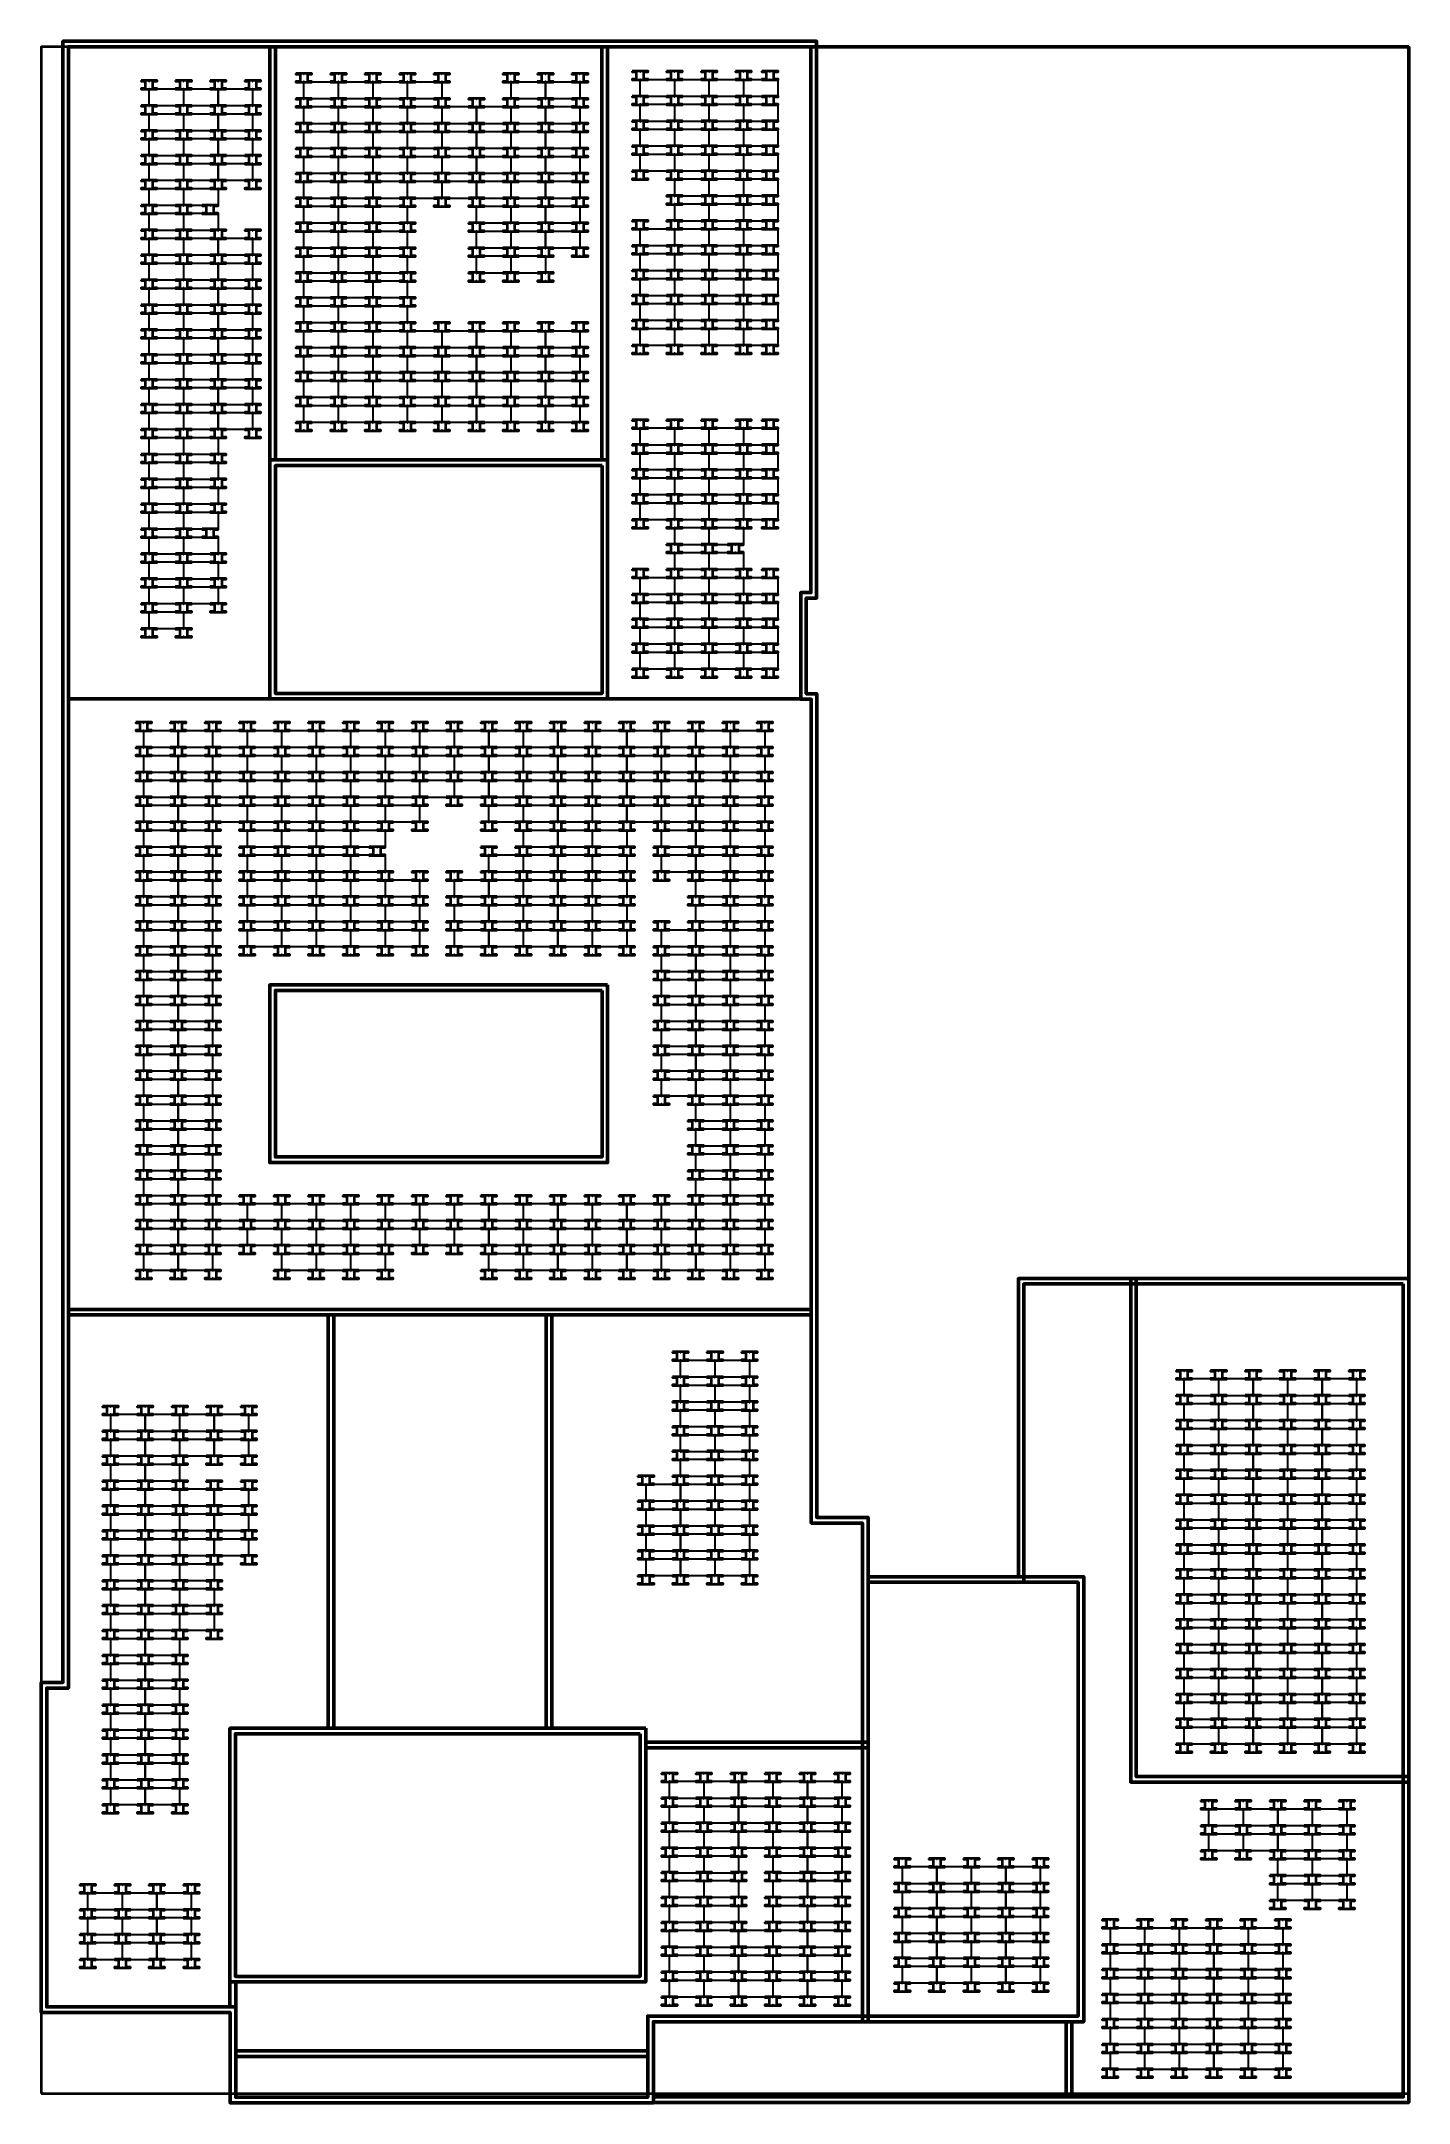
# Model space of a CAD drawing. Header units: inches. Extents: x 3811 to 6882, y 427 to 5058.
import ezdxf

# ---------------------------------------------------------------- set-up
doc = ezdxf.new("R2010")
doc.units = ezdxf.units.IN
doc.header["$LTSCALE"] = 50
doc.header["$MEASUREMENT"] = 0
for name, color, linetype, lineweight in [('B-BUILDING', 194, 'Continuous', 53), ('CLAMPS', 4, 'Continuous', 9), ('E-PANELS', 140, 'Continuous', 30), ('E3-ECOFEET', 254, 'Continuous', 35), ('IFI PERIMETER', 6, 'FENCE', 35)]:
    doc.layers.add(name, color=color, linetype=linetype, lineweight=lineweight)
doc.styles.get("Standard").update_dxf_attribs({"font": 'arial.ttf'})
doc.linetypes.add('FENCE', pattern='A,0.5,-0.1,["X",Standard,S=0.1,R=0,X=-0.035,Y=-0.05],-0.1', length=0.7)

# ---------------------------------------------------------------- blocks, each defined once
blk = doc.blocks.new('EF3 Clamp')
at = {"color": 30}
blk.add_circle((1499.1, 687.8), 0.5, dxfattribs=at)
blk = doc.blocks.new('JA 320W 10DEG')
at = {"layer": 'E-PANELS'}
blk.add_lwpolyline([(0, 0), (77.01, 0), (77.01, -38.44), (0, -38.44)], close=True, dxfattribs=at)
blk = doc.blocks.new('*U2')
at = {"layer": 'E3-ECOFEET', "color": 5}
for points in [[(0, 0), (0, -1.5), (9.4, -1.5), (9.4, -18.1), (0, -18.1), (0, -19.6), (36, -19.6), (36, -18.1), (26.6, -18.1), (26.6, -1.5), (36, -1.5), (36, 0), (0, 0)], [(8.8, -8.1), (8.9, -8.1)]]:
    blk.add_lwpolyline(points, dxfattribs=at)
at = {"layer": 'E3-ECOFEET'}
for points in [[(17.2, -1), (17.7, -1), (17.7, -0.5)], [(17.2, -18.5), (17.7, -18.5), (17.7, -19)], [(18.2, -0.5), (18.2, -1), (18.7, -1)], [(18.2, -19), (18.2, -18.5), (18.7, -18.5)]]:
    blk.add_lwpolyline(points, dxfattribs=at)
blk = doc.blocks.new('Griswold School')
for p, q in [((6601.4, 23360), (6769.9, 23360)), ((6601.4, 23347.5), (6769.9, 23347.5)), ((5973.5, 22901.9), (5973.5, 22402.5)), ((5986, 22901.9), (5986, 22402.5)), ((5001.1, 22774.5), (5001.1, 21106.3)), ((5013.6, 22774.5), (5013.6, 21106.3)), ((6666.7, 22407.4), (6666.7, 21482.2)), ((6679.2, 22407.4), (6679.2, 21482.2)), ((5941.9, 22191.7), (5013.6, 22191.7)), ((5013.7, 22179.2), (5941.9, 22179.2)), ((5941.9, 21702.4), (5013.7, 21702.4)), ((5941.9, 21690), (5013.7, 21690)), ((6512, 21482.1), (6567.9, 21482.1)), ((6512, 21469.1), (6567.9, 21469.1))]:
    blk.add_line(p, q)
for points in [[(4931.1, 24116.6), (6782.5, 24116.6), (6782.5, 22420.1)], [(4931.8, 24116.6), (4931.8, 23239.8), (5601.6, 23239.8)], [(4931.9, 23504.6), (6050.6, 23504.6), (6050.6, 24116.5)], [(4931.9, 23492.1), (6063.1, 23492.1), (6063.1, 24116.5)], [(4944.1, 24104.1), (6770.1, 24104.1), (6770.1, 22420.1)], [(5614, 23251.8), (4944.1, 23251.8), (4944.1, 24104.1)], [(5601.6, 22902.1), (5601.6, 23386.5), (6601.2, 23386.5), (6601.2, 22420.1), (6783.4, 22420.1), (6783.4, 21469.6), (6580.4, 21469.6), (6580.4, 21045.4), (5839.2, 21045.4), (5839.2, 21093.9), (2152.4, 21093.9), (2152.4, 22786.5), (3403.3, 22786.5), (3403.3, 22763.5), (3618.1, 22763.5), (3618.1, 22787), (5468.6, 22787), (5468.6, 22902.1), (6600.4, 22902.1)], [(2164.9, 22774), (2164.9, 21106.4), (5851.7, 21106.4), (5851.7, 21057.8), (6567.9, 21057.8), (6567.9, 21482.1), (6770.9, 21482.1), (6770.9, 22407.6), (6588.7, 22407.6), (6588.7, 23374), (5614.1, 23374), (5614.1, 22902.1)], [(2164.9, 22774), (3390.8, 22774), (3390.8, 22751.1), (3630.6, 22751.1), (3630.6, 22774.5), (5481.1, 22774.5), (5481.1, 22889.7), (6600.4, 22889.7)]]:
    blk.add_lwpolyline(points)
for points in [[(5941.9, 22402.9), (6511.9, 22402.9), (6511.9, 21469.1), (5941.9, 21469.1)], [(5954.4, 22390.4), (6499.5, 22390.4), (6499.5, 21481.6), (5954.4, 21481.6)], [(3093.1, 22317.2), (3629.8, 22317.2), (3629.8, 21558.7), (3093.1, 21558.7)], [(3105.6, 22304.8), (3617.3, 22304.8), (3617.3, 21571.2), (3105.6, 21571.2)], [(4272.1, 22317.4), (4671.3, 22317.4), (4671.3, 21558.7), (4272.1, 21558.7)], [(4284.6, 22304.9), (4658.8, 22304.9), (4658.8, 21571.2), (4284.6, 21571.2)]]:
    blk.add_lwpolyline(points, close=True)

msp = doc.modelspace()

# ---------------------------------------------------------------- linework, layer by layer
at = {"layer": 'B-BUILDING'}
for p, q in [((3872, 5045.9), (6882.1, 5045.9)), ((4324.3, 4117.7), (4324.3, 5045.9)), ((4336.7, 4117.7), (4336.7, 5045.9)), ((5070.3, 4117.7), (5070.3, 5045.9)), ((5082.8, 4117.7), (5082.8, 5045.9)), ((6882.1, 428.3), (6882.1, 5045.9)), ((3872, 3581), (5516.6, 3581))]:
    msp.add_line(p, q, dxfattribs=at)
at = {"layer": 'IFI PERIMETER'}
msp.add_lwpolyline([(3810.9, 448.2), (6882.1, 448.2), (6882.1, 5045.9), (3810.9, 5045.9)], close=True, dxfattribs=at)

# ---------------------------------------------------------------- block references
at = {"layer": 'B-BUILDING', "rotation": 270}
msp.add_blockref('Griswold School', (-17234.4, 7210.8), dxfattribs=at)
at = {"layer": 'CLAMPS'}
for p in [(2918.7, 4279.7), (2962.2, 4279.7), (2996.2, 4279.7), (3039.7, 4279.7), (3073.7, 4279.7), (3117.2, 4279.7), (3151.2, 4279.7), (3194.8, 4279.7), (3349.8, 4279.7), (3383.8, 4279.7), (3427.3, 4279.7), (3461.3, 4279.7), (3504.8, 4279.7), (3673.7, 4284.9), (3717.2, 4284.9), (3751.2, 4284.9), (3794.7, 4284.9), (3828.7, 4284.9), (3872.2, 4284.9), (3906.2, 4284.9), (3931.5, 4284.9), (3965.5, 4284.9), (2571.2, 4263.7), (2571.2, 4225.2), (2614.7, 4263.7), (2614.7, 4225.2), (2648.7, 4263.7), (2648.7, 4225.2), (2692.3, 4263.7), (2692.3, 4225.2), (2726.3, 4263.7), (2726.3, 4225.2), (2769.8, 4263.7), (2769.8, 4225.2), (2918.7, 4241.3), (2918.7, 4223.8), (2962.2, 4241.3), (2962.2, 4223.8), (2996.2, 4241.3), (2996.2, 4223.8), (3039.7, 4241.3), (3039.7, 4223.8), (3073.7, 4241.3), (3073.7, 4223.8), (3117.2, 4241.3), (3117.2, 4223.8), (3151.2, 4241.3), (3151.2, 4223.8), (3194.8, 4241.3), (3194.8, 4223.8), (3228.8, 4223.8), (3272.3, 4223.8), (3306.3, 4223.8), (3349.8, 4241.3), (3349.8, 4223.8), (3383.8, 4241.3), (3383.8, 4223.8), (3427.3, 4241.3), (3427.3, 4223.8), (3461.3, 4241.3), (3461.3, 4223.8), (3504.8, 4241.3), (3504.8, 4223.8), (3673.7, 4246.4), (3673.7, 4228.9), (3717.2, 4246.4), (3717.2, 4228.9), (3751.2, 4246.4), (3751.2, 4228.9), (3794.7, 4246.4), (3794.7, 4228.9), (3828.7, 4246.4), (3828.7, 4228.9), (3872.2, 4246.4), (3872.2, 4228.9), (3906.2, 4246.4), (3906.2, 4228.9), (3931.5, 4246.4), (3931.5, 4228.9), (3965.5, 4246.4), (3965.5, 4228.9), (2571.2, 4207.7), (2614.7, 4207.7), (2648.7, 4207.7), (2692.3, 4207.7), (2726.3, 4207.7), (2769.8, 4207.7), (2918.7, 4185.3), (2962.2, 4185.3), (2996.2, 4185.3), (3039.7, 4185.3), (3073.7, 4185.3), (3117.2, 4185.3), (3151.2, 4185.3), (3194.8, 4185.3), (3228.8, 4185.3), (3272.3, 4185.3), (3306.3, 4185.3), (3349.8, 4185.3), (3383.8, 4185.3), (3427.3, 4185.3), (3461.3, 4185.3), (3504.8, 4185.3), (3673.7, 4190.5), (3717.2, 4190.5), (3751.2, 4190.5), (3794.7, 4190.5), (3828.7, 4190.5), (3872.2, 4190.5), (3906.2, 4190.5), (3931.5, 4190.5), (3965.5, 4190.5), (2571.2, 4169.3), (2571.2, 4151.8), (2614.7, 4169.3), (2614.7, 4151.8), (2648.7, 4169.3), (2648.7, 4151.8), (2692.3, 4169.3), (2692.3, 4151.8), (2726.3, 4169.3), (2726.3, 4151.8), (2769.8, 4169.3), (2769.8, 4151.8), (2918.7, 4167.8), (2918.7, 4129.4), (2962.2, 4167.8), (2962.2, 4129.4), (2996.2, 4167.8), (2996.2, 4129.4), (3039.7, 4167.8), (3039.7, 4129.4), (3073.7, 4167.8), (3073.7, 4129.4), (3117.2, 4167.8), (3117.2, 4129.4), (3151.2, 4167.8), (3151.2, 4129.4), (3194.8, 4167.8), (3194.8, 4129.4), (3228.8, 4167.8), (3228.8, 4129.4), (3272.3, 4167.8), (3272.3, 4129.4), (3306.3, 4167.8), (3306.3, 4129.4), (3349.8, 4167.8), (3349.8, 4129.4), (3383.8, 4167.8), (3383.8, 4129.4), (3427.3, 4167.8), (3427.3, 4129.4), (3461.3, 4167.8), (3461.3, 4129.4), (3504.8, 4167.8), (3504.8, 4129.4), (3673.7, 4173), (3673.7, 4134.6), (3717.2, 4173), (3717.2, 4134.6), (3751.2, 4173), (3751.2, 4134.6), (3794.7, 4173), (3794.7, 4134.6), (3828.7, 4173), (3828.7, 4134.6), (3872.2, 4173), (3872.2, 4134.6), (3906.2, 4173), (3906.2, 4134.6), (3931.5, 4173), (3931.5, 4134.6), (3965.5, 4173), (3965.5, 4134.6), (2571.2, 4113.4), (2571.2, 4095.9), (2614.7, 4113.4), (2614.7, 4095.9), (2648.7, 4113.4), (2648.7, 4095.9), (2692.3, 4113.4), (2692.3, 4095.9), (2726.3, 4113.4), (2726.3, 4095.9), (2769.8, 4113.4), (2769.8, 4095.9), (2918.7, 4111.9), (2962.2, 4111.9), (2996.2, 4111.9), (3039.7, 4111.9), (3073.7, 4111.9), (3117.2, 4111.9), (3151.2, 4111.9), (3194.8, 4111.9), (3228.8, 4111.9), (3272.3, 4111.9), (3306.3, 4111.9), (3349.8, 4111.9), (3383.8, 4111.9), (3427.3, 4111.9), (3461.3, 4111.9), (3504.8, 4111.9), (3673.7, 4117.1), (3717.2, 4117.1), (3751.2, 4117.1), (3794.7, 4117.1), (3828.7, 4117.1), (3872.2, 4117.1), (3906.2, 4117.1), (3931.5, 4117.1), (3965.5, 4117.1), (2571.2, 4057.4), (2571.2, 4039.9), (2614.7, 4057.4), (2614.7, 4039.9), (2648.7, 4057.4), (2648.7, 4039.9), (2692.3, 4057.4), (2692.3, 4039.9), (2726.3, 4057.4), (2726.3, 4039.9), (2769.8, 4057.4), (2918.7, 4073.5), (2918.7, 4056), (2962.2, 4073.5), (2962.2, 4056), (2996.2, 4073.5), (2996.2, 4056), (3039.7, 4073.5), (3039.7, 4056), (3073.7, 4073.5), (3073.7, 4056), (3117.2, 4073.5), (3117.2, 4056), (3151.2, 4073.5), (3151.2, 4056), (3194.8, 4073.5), (3194.8, 4056), (3228.8, 4073.5), (3228.8, 4056), (3272.3, 4073.5), (3272.3, 4056), (3306.3, 4073.5), (3306.3, 4056), (3349.8, 4073.5), (3349.8, 4056), (3383.8, 4073.5), (3383.8, 4056), (3427.3, 4073.5), (3427.3, 4056), (3461.3, 4073.5), (3461.3, 4056), (3504.8, 4073.5), (3504.8, 4056), (3673.7, 4078.6), (3717.2, 4078.6), (3751.2, 4078.6), (3751.2, 4061.1), (3794.7, 4078.6), (3794.7, 4061.1), (3828.7, 4078.6), (3828.7, 4061.1), (3872.2, 4078.6), (3872.2, 4061.1), (3906.2, 4078.6), (3906.2, 4061.1), (3931.5, 4078.6), (3931.5, 4061.1), (3965.5, 4078.6), (3965.5, 4061.1), (2571.2, 4001.5), (2614.7, 4001.5), (2648.7, 4001.5), (2674, 4001.5), (2708, 4001.5), (2918.7, 4017.5), (2918.7, 4000), (2962.2, 4017.5), (2962.2, 4000), (2996.2, 4017.5), (2996.2, 4000), (3039.7, 4017.5), (3039.7, 4000), (3073.7, 4017.5), (3073.7, 4000), (3117.2, 4017.5), (3117.2, 4000), (3151.2, 4017.5), (3194.8, 4017.5), (3228.8, 4017.5), (3272.3, 4017.5), (3306.3, 4017.5), (3306.3, 4000), (3349.8, 4017.5), (3349.8, 4000), (3383.8, 4017.5), (3383.8, 4000), (3427.3, 4017.5), (3427.3, 4000), (3461.3, 4017.5), (3461.3, 4000), (3504.8, 4017.5), (3504.8, 4000), (3751.2, 4022.7), (3751.2, 4005.2), (3794.7, 4022.7), (3794.7, 4005.2), (3828.7, 4022.7), (3828.7, 4005.2), (3872.2, 4022.7), (3872.2, 4005.2), (3906.2, 4022.7), (3906.2, 4005.2), (3931.5, 4022.7), (3931.5, 4005.2), (3965.5, 4022.7), (3965.5, 4005.2), (2571.2, 3984), (2571.2, 3945.6), (2614.7, 3984), (2614.7, 3945.6), (2648.7, 3984), (2648.7, 3945.6), (2674, 3984), (2692.3, 3945.6), (2708, 3984), (2726.3, 3945.6), (2769.8, 3945.6), (2918.7, 3961.6), (2918.7, 3944.1), (2962.2, 3961.6), (2962.2, 3944.1), (2996.2, 3961.6), (2996.2, 3944.1), (3039.7, 3961.6), (3039.7, 3944.1), (3073.7, 3961.6), (3073.7, 3944.1), (3117.2, 3961.6), (3117.2, 3944.1), (3306.3, 3961.6), (3306.3, 3944.1), (3349.8, 3961.6), (3349.8, 3944.1), (3383.8, 3961.6), (3383.8, 3944.1), (3427.3, 3961.6), (3427.3, 3944.1), (3461.3, 3961.6), (3461.3, 3944.1), (3504.8, 3961.6), (3504.8, 3944.1), (3673.7, 3949.3), (3717.2, 3949.3), (3751.2, 3966.8), (3751.2, 3949.3), (3794.7, 3966.8), (3794.7, 3949.3), (3828.7, 3966.8), (3828.7, 3949.3), (3872.2, 3966.8), (3872.2, 3949.3), (3906.2, 3966.8), (3906.2, 3949.3), (3931.5, 3966.8), (3931.5, 3949.3), (3965.5, 3966.8), (3965.5, 3949.3), (2571.2, 3928.1), (2614.7, 3928.1), (2648.7, 3928.1), (2692.3, 3928.1), (2726.3, 3928.1), (2769.8, 3928.1), (2918.7, 3905.7), (2962.2, 3905.7), (2996.2, 3905.7), (3039.7, 3905.7), (3073.7, 3905.7), (3117.2, 3905.7), (3306.3, 3905.7), (3349.8, 3905.7), (3383.8, 3905.7), (3427.3, 3905.7), (3461.3, 3905.7), (3504.8, 3905.7), (3673.7, 3910.8), (3717.2, 3910.8), (3751.2, 3910.8), (3794.7, 3910.8), (3828.7, 3910.8), (3872.2, 3910.8), (3906.2, 3910.8), (3931.5, 3910.8), (3965.5, 3910.8), (2571.2, 3889.6), (2571.2, 3872.1), (2614.7, 3889.6), (2614.7, 3872.1), (2648.7, 3889.6), (2648.7, 3872.1), (2692.3, 3889.6), (2692.3, 3872.1), (2726.3, 3889.6), (2726.3, 3872.1), (2769.8, 3889.6), (2769.8, 3872.1), (2918.7, 3888.2), (2962.2, 3888.2), (2996.2, 3888.2), (3039.7, 3888.2), (3073.7, 3888.2), (3117.2, 3888.2), (3306.3, 3888.2), (3349.8, 3888.2), (3383.8, 3888.2), (3427.3, 3888.2), (3673.7, 3893.3), (3673.7, 3854.9), (3717.2, 3893.3), (3717.2, 3854.9), (3751.2, 3893.3), (3751.2, 3854.9), (3794.7, 3893.3), (3794.7, 3854.9), (3828.7, 3893.3), (3828.7, 3854.9), (3872.2, 3893.3), (3872.2, 3854.9), (3906.2, 3893.3), (3906.2, 3854.9), (3931.5, 3893.3), (3931.5, 3854.9), (3965.5, 3893.3), (3965.5, 3854.9), (2571.2, 3833.7), (2571.2, 3816.2), (2614.7, 3833.7), (2614.7, 3816.2), (2648.7, 3833.7), (2648.7, 3816.2), (2692.3, 3833.7), (2692.3, 3816.2), (2726.3, 3833.7), (2726.3, 3816.2), (2769.8, 3833.7), (2769.8, 3816.2), (2918.7, 3849.7), (2918.7, 3832.2), (2962.2, 3849.7), (2962.2, 3832.2), (2996.2, 3849.7), (2996.2, 3832.2), (3039.7, 3849.7), (3039.7, 3832.2), (3073.7, 3849.7), (3073.7, 3832.2), (3117.2, 3849.7), (3117.2, 3832.2), (3306.3, 3849.7), (3349.8, 3849.7), (3383.8, 3849.7), (3427.3, 3849.7), (3673.7, 3837.4), (3717.2, 3837.4), (3751.2, 3837.4), (3794.7, 3837.4), (3828.7, 3837.4), (3872.2, 3837.4), (3906.2, 3837.4), (3931.5, 3837.4), (3965.5, 3837.4), (2571.2, 3777.7), (2571.2, 3760.3), (2614.7, 3777.7), (2614.7, 3760.3), (2648.7, 3777.7), (2648.7, 3760.3), (2692.3, 3777.7), (2692.3, 3760.3), (2726.3, 3777.7), (2726.3, 3760.3), (2769.8, 3777.7), (2769.8, 3760.3), (2918.7, 3793.8), (2918.7, 3776.3), (2962.2, 3793.8), (2962.2, 3776.3), (2996.2, 3793.8), (2996.2, 3776.3), (3039.7, 3793.8), (3039.7, 3776.3), (3073.7, 3793.8), (3073.7, 3776.3), (3117.2, 3793.8), (3117.2, 3776.3), (3673.7, 3798.9), (3673.7, 3781.5), (3717.2, 3798.9), (3717.2, 3781.5), (3751.2, 3798.9), (3751.2, 3781.5), (3794.7, 3798.9), (3794.7, 3781.5), (3828.7, 3798.9), (3828.7, 3781.5), (3872.2, 3798.9), (3872.2, 3781.5), (3906.2, 3798.9), (3906.2, 3781.5), (3931.5, 3798.9), (3931.5, 3781.5), (3965.5, 3798.9), (3965.5, 3781.5), (2571.2, 3721.8), (2614.7, 3721.8), (2648.7, 3721.8), (2692.3, 3721.8), (2726.3, 3721.8), (2769.8, 3721.8), (2918.7, 3737.9), (2918.7, 3720.4), (2962.2, 3737.9), (2962.2, 3720.4), (2996.2, 3737.9), (2996.2, 3720.4), (3039.7, 3737.9), (3039.7, 3720.4), (3073.7, 3737.9), (3073.7, 3720.4), (3117.2, 3737.9), (3117.2, 3720.4), (3151.2, 3720.4), (3194.8, 3720.4), (3228.8, 3720.4), (3272.3, 3720.4), (3306.3, 3720.4), (3349.8, 3720.4), (3383.8, 3720.4), (3427.3, 3720.4), (3461.3, 3720.4), (3504.8, 3720.4), (3673.7, 3743), (3673.7, 3725.5), (3717.2, 3743), (3717.2, 3725.5), (3751.2, 3743), (3751.2, 3725.5), (3794.7, 3743), (3794.7, 3725.5), (3828.7, 3743), (3828.7, 3725.5), (3872.2, 3743), (3872.2, 3725.5), (3906.2, 3743), (3906.2, 3725.5), (3931.5, 3743), (3931.5, 3725.5), (3965.5, 3743), (3965.5, 3725.5), (2571.2, 3704.3), (2571.2, 3665.9), (2614.7, 3704.3), (2614.7, 3665.9), (2648.7, 3704.3), (2648.7, 3665.9), (2692.3, 3704.3), (2692.3, 3665.9), (2726.3, 3704.3), (2726.3, 3665.9), (2769.8, 3704.3), (2769.8, 3665.9), (2918.7, 3681.9), (2962.2, 3681.9), (2996.2, 3681.9), (3039.7, 3681.9), (3073.7, 3681.9), (3117.2, 3681.9), (3151.2, 3681.9), (3194.8, 3681.9), (3228.8, 3681.9), (3272.3, 3681.9), (3306.3, 3681.9), (3349.8, 3681.9), (3383.8, 3681.9), (3427.3, 3681.9), (3461.3, 3681.9), (3504.8, 3681.9), (3673.7, 3687.1), (3717.2, 3687.1), (3751.2, 3687.1), (3794.7, 3687.1), (3828.7, 3687.1), (3872.2, 3687.1), (3906.2, 3687.1), (3931.5, 3687.1), (3965.5, 3687.1), (2571.2, 3648.4), (2614.7, 3648.4), (2648.7, 3648.4), (2692.3, 3648.4), (2726.3, 3648.4), (2769.8, 3648.4), (2918.7, 3664.4), (2918.7, 3626), (2962.2, 3664.4), (2962.2, 3626), (2996.2, 3664.4), (2996.2, 3626), (3039.7, 3664.4), (3039.7, 3626), (3073.7, 3664.4), (3073.7, 3626), (3117.2, 3664.4), (3117.2, 3626), (3151.2, 3664.4), (3151.2, 3626), (3194.8, 3664.4), (3194.8, 3626), (3228.8, 3664.4), (3228.8, 3626), (3272.3, 3664.4), (3272.3, 3626), (3306.3, 3664.4), (3306.3, 3626), (3349.8, 3664.4), (3349.8, 3626), (3383.8, 3664.4), (3383.8, 3626), (3427.3, 3664.4), (3427.3, 3626), (3461.3, 3664.4), (3461.3, 3626), (3504.8, 3664.4), (3504.8, 3626), (2571.2, 3609.9), (2571.2, 3592.5), (2614.7, 3609.9), (2614.7, 3592.5), (2648.7, 3609.9), (2648.7, 3592.5), (2692.3, 3609.9), (2692.3, 3592.5), (2726.3, 3609.9), (2726.3, 3592.5), (2769.8, 3609.9), (2769.8, 3592.5), (2918.7, 3608.5), (2962.2, 3608.5), (2996.2, 3608.5), (3039.7, 3608.5), (3073.7, 3608.5), (3117.2, 3608.5), (3151.2, 3608.5), (3194.8, 3608.5), (3228.8, 3608.5), (3272.3, 3608.5), (3306.3, 3608.5), (3349.8, 3608.5), (3383.8, 3608.5), (3427.3, 3608.5), (3461.3, 3608.5), (3504.8, 3608.5), (2571.2, 3554), (2571.2, 3536.5), (2614.7, 3554), (2614.7, 3536.5), (2648.7, 3554), (2648.7, 3536.5), (2692.3, 3554), (2692.3, 3536.5), (2726.3, 3554), (2726.3, 3536.5), (2769.8, 3554), (2769.8, 3536.5), (2918.7, 3570), (2918.7, 3552.6), (2962.2, 3570), (2962.2, 3552.6), (2996.2, 3570), (2996.2, 3552.6), (3039.7, 3570), (3039.7, 3552.6), (3073.7, 3570), (3073.7, 3552.6), (3117.2, 3570), (3117.2, 3552.6), (3151.2, 3570), (3151.2, 3552.6), (3194.8, 3570), (3194.8, 3552.6), (3228.8, 3570), (3228.8, 3552.6), (3272.3, 3570), (3272.3, 3552.6), (3306.3, 3570), (3306.3, 3552.6), (3349.8, 3570), (3349.8, 3552.6), (3383.8, 3570), (3383.8, 3552.6), (3427.3, 3570), (3427.3, 3552.6), (3461.3, 3570), (3461.3, 3552.6), (3504.8, 3570), (3504.8, 3552.6), (2571.2, 3498.1), (2571.2, 3480.6), (2614.7, 3498.1), (2614.7, 3480.6), (2648.7, 3498.1), (2648.7, 3480.6), (2692.3, 3498.1), (2692.3, 3480.6), (2726.3, 3498.1), (2769.8, 3498.1), (2918.7, 3514.1), (2918.7, 3496.6), (2962.2, 3514.1), (2962.2, 3496.6), (2996.2, 3514.1), (2996.2, 3496.6), (3039.7, 3514.1), (3039.7, 3496.6), (3073.7, 3514.1), (3073.7, 3496.6), (3117.2, 3514.1), (3151.2, 3514.1), (3194.8, 3514.1), (3228.8, 3514.1), (3272.3, 3514.1), (3306.3, 3514.1), (3349.8, 3514.1), (3383.8, 3514.1), (3427.3, 3514.1), (3461.3, 3514.1), (3504.8, 3514.1), (3639.7, 3501.8), (3673.7, 3501.8), (3717.2, 3501.8), (3751.2, 3501.8), (3794.7, 3501.8), (3828.7, 3501.8), (3872.2, 3501.8), (3906.2, 3501.8), (3931.5, 3501.8), (3965.5, 3501.8), (2571.2, 3442.1), (2614.7, 3442.1), (2648.7, 3442.1), (2692.3, 3442.1), (3639.7, 3463.3), (3639.7, 3445.8), (3673.7, 3463.3), (3673.7, 3445.8), (3717.2, 3463.3), (3717.2, 3445.8), (3751.2, 3463.3), (3751.2, 3445.8), (3794.7, 3463.3), (3794.7, 3445.8), (3828.7, 3463.3), (3828.7, 3445.8), (3872.2, 3463.3), (3872.2, 3445.8), (3906.2, 3463.3), (3906.2, 3445.8), (3931.5, 3463.3), (3931.5, 3445.8), (3965.5, 3463.3), (3965.5, 3445.8), (2571.2, 3424.6), (2614.7, 3424.6), (2648.7, 3424.6), (2692.3, 3424.6), (3639.7, 3407.4), (3639.7, 3389.9), (3673.7, 3407.4), (3673.7, 3389.9), (3717.2, 3407.4), (3717.2, 3389.9), (3751.2, 3407.4), (3751.2, 3389.9), (3794.7, 3407.4), (3794.7, 3389.9), (3828.7, 3407.4), (3828.7, 3389.9), (3872.2, 3407.4), (3872.2, 3389.9), (3906.2, 3407.4), (3906.2, 3389.9), (3931.5, 3407.4), (3931.5, 3389.9), (3965.5, 3407.4), (3965.5, 3389.9), (2571.2, 3386.2), (2571.2, 3368.7), (2614.7, 3386.2), (2614.7, 3368.7), (2648.7, 3386.2), (2648.7, 3368.7), (2692.3, 3386.2), (2692.3, 3368.7), (3639.7, 3351.5), (3673.7, 3351.5), (3717.2, 3351.5), (3751.2, 3351.5), (3794.7, 3351.5), (3828.7, 3351.5), (3872.2, 3351.5), (3906.2, 3351.5), (3931.5, 3351.5), (3965.5, 3351.5), (2571.2, 3330.3), (2571.2, 3312.8), (2614.7, 3330.3), (2614.7, 3312.8), (2648.7, 3330.3), (2648.7, 3312.8), (2692.3, 3330.3), (2692.3, 3312.8), (3639.7, 3334), (3639.7, 3295.5), (3673.7, 3334), (3673.7, 3295.5), (3717.2, 3334), (3717.2, 3295.5), (3751.2, 3334), (3751.2, 3295.5), (3794.7, 3334), (3794.7, 3295.5), (3828.7, 3334), (3828.7, 3295.5), (3872.2, 3334), (3872.2, 3295.5), (3906.2, 3334), (3906.2, 3295.5), (3931.5, 3334), (3931.5, 3295.5), (3965.5, 3334), (3965.5, 3295.5), (2571.2, 3274.3), (2571.2, 3256.8), (2614.7, 3274.3), (2614.7, 3256.8), (2648.7, 3274.3), (2648.7, 3256.8), (2674, 3274.3), (2674, 3256.8), (2708, 3274.3), (2708, 3256.8), (3751.2, 3278), (3794.7, 3278), (3828.7, 3278), (3872.2, 3278), (3906.2, 3278), (2571.2, 3218.4), (2614.7, 3218.4), (2648.7, 3218.4), (2692.3, 3218.4), (3751.2, 3239.6), (3751.2, 3222.1), (3794.7, 3239.6), (3794.7, 3222.1), (3828.7, 3239.6), (3828.7, 3222.1), (3854, 3239.6), (3854, 3222.1), (3888, 3239.6), (3888, 3222.1), (2571.2, 3200.9), (2571.2, 3162.5), (2614.7, 3200.9), (2614.7, 3162.5), (2648.7, 3200.9), (2648.7, 3162.5), (2692.3, 3200.9), (2692.3, 3162.5), (3639.7, 3166.2), (3673.7, 3166.2), (3717.2, 3166.2), (3751.2, 3183.7), (3751.2, 3166.2), (3794.7, 3183.7), (3794.7, 3166.2), (3828.7, 3183.7), (3828.7, 3166.2), (3872.2, 3183.7), (3872.2, 3166.2), (3906.2, 3183.7), (3906.2, 3166.2), (3931.5, 3166.2), (3965.5, 3166.2), (2571.2, 3145), (2614.7, 3145), (2648.7, 3145), (2692.3, 3145), (3639.7, 3127.7), (3639.7, 3110.2), (3673.7, 3127.7), (3673.7, 3110.2), (3717.2, 3127.7), (3717.2, 3110.2), (3751.2, 3127.7), (3751.2, 3110.2), (3794.7, 3127.7), (3794.7, 3110.2), (3828.7, 3127.7), (3828.7, 3110.2), (3872.2, 3127.7), (3872.2, 3110.2), (3906.2, 3127.7), (3906.2, 3110.2), (3931.5, 3127.7), (3931.5, 3110.2), (3965.5, 3127.7), (3965.5, 3110.2), (2571.2, 3106.5), (2571.2, 3089), (2614.7, 3106.5), (2614.7, 3089), (2648.7, 3106.5), (2692.3, 3106.5), (3639.7, 3071.8), (3673.7, 3071.8), (3717.2, 3071.8), (3751.2, 3071.8), (3794.7, 3071.8), (3828.7, 3071.8), (3872.2, 3071.8), (3906.2, 3071.8), (3931.5, 3071.8), (3965.5, 3071.8), (2571.2, 3050.6), (2614.7, 3050.6), (3639.7, 3054.3), (3673.7, 3054.3), (3717.2, 3054.3), (3751.2, 3054.3), (3794.7, 3054.3), (3828.7, 3054.3), (3872.2, 3054.3), (3906.2, 3054.3), (3931.5, 3054.3), (3965.5, 3054.3), (3639.7, 3015.9), (3639.7, 2998.4), (3673.7, 3015.9), (3673.7, 2998.4), (3717.2, 3015.9), (3717.2, 2998.4), (3751.2, 3015.9), (3751.2, 2998.4), (3794.7, 3015.9), (3794.7, 2998.4), (3828.7, 3015.9), (3828.7, 2998.4), (3872.2, 3015.9), (3872.2, 2998.4), (3906.2, 3015.9), (3906.2, 2998.4), (3931.5, 3015.9), (3931.5, 2998.4), (3965.5, 3015.9), (3965.5, 2998.4), (3639.7, 2959.9), (3639.7, 2942.4), (3673.7, 2959.9), (3673.7, 2942.4), (3717.2, 2959.9), (3717.2, 2942.4), (3751.2, 2959.9), (3751.2, 2942.4), (3794.7, 2959.9), (3794.7, 2942.4), (3828.7, 2959.9), (3828.7, 2942.4), (3872.2, 2959.9), (3872.2, 2942.4), (3906.2, 2959.9), (3906.2, 2942.4), (3931.5, 2959.9), (3965.5, 2959.9), (2558.9, 2839.7), (2602.5, 2839.7), (2636.5, 2839.7), (2680, 2839.7), (2714, 2839.7), (2757.5, 2839.7), (2791.5, 2839.7), (2835, 2839.7), (2869, 2839.7), (2912.5, 2839.7), (2946.5, 2839.7), (2990, 2839.7), (3024, 2839.7), (3067.5, 2839.7), (3101.5, 2839.7), (3145, 2839.7), (3179, 2839.7), (3222.5, 2839.7), (3256.5, 2839.7), (3300, 2839.7), (3334, 2839.7), (3377.6, 2839.7), (3411.6, 2839.7), (3455.1, 2839.7), (3489.1, 2839.7), (3532.6, 2839.7), (3566.6, 2839.7), (3610.1, 2839.7), (3644.1, 2839.7), (3687.6, 2839.7), (3721.6, 2839.7), (3765.1, 2839.7), (3799.1, 2839.7), (3842.6, 2839.7), (3876.6, 2839.7), (3920.1, 2839.7), (3954.1, 2839.7), (2558.9, 2822.2), (2602.5, 2822.2), (2636.5, 2822.2), (2680, 2822.2), (2714, 2822.2), (2757.5, 2822.2), (2791.5, 2822.2), (2835, 2822.2), (2869, 2822.2), (2912.5, 2822.2), (2946.5, 2822.2), (2990, 2822.2), (3024, 2822.2), (3067.5, 2822.2), (3101.5, 2822.2), (3145, 2822.2), (3179, 2822.2), (3222.5, 2822.2), (3256.5, 2822.2), (3300, 2822.2), (3334, 2822.2), (3377.6, 2822.2), (3411.6, 2822.2), (3455.1, 2822.2), (3489.1, 2822.2), (3532.6, 2822.2), (3566.6, 2822.2), (3610.1, 2822.2), (3644.1, 2822.2), (3687.6, 2822.2), (3721.6, 2822.2), (3765.1, 2822.2), (3799.1, 2822.2), (3842.6, 2822.2), (3876.6, 2822.2), (3920.1, 2822.2), (3954.1, 2822.2), (2558.9, 2783.8), (2558.9, 2766.3), (2602.5, 2783.8), (2602.5, 2766.3), (2636.5, 2783.8), (2636.5, 2766.3), (2680, 2783.8), (2680, 2766.3), (2714, 2783.8), (2714, 2766.3), (2757.5, 2783.8), (2757.5, 2766.3), (2791.5, 2783.8), (2791.5, 2766.3), (2835, 2783.8), (2835, 2766.3), (2869, 2783.8), (2869, 2766.3), (2912.5, 2783.8), (2912.5, 2766.3), (2946.5, 2783.8), (2946.5, 2766.3), (2990, 2783.8), (2990, 2766.3), (3024, 2783.8), (3024, 2766.3), (3067.5, 2783.8), (3067.5, 2766.3), (3101.5, 2783.8), (3101.5, 2766.3), (3145, 2783.8), (3145, 2766.3), (3179, 2783.8), (3179, 2766.3), (3222.5, 2783.8), (3222.5, 2766.3), (3256.5, 2783.8), (3256.5, 2766.3), (3300, 2783.8), (3300, 2766.3), (3334, 2783.8), (3334, 2766.3), (3377.6, 2783.8), (3377.6, 2766.3), (3411.6, 2783.8), (3411.6, 2766.3), (3455.1, 2783.8), (3455.1, 2766.3), (3489.1, 2783.8), (3489.1, 2766.3), (3532.6, 2783.8), (3532.6, 2766.3), (3566.6, 2783.8), (3566.6, 2766.3), (3610.1, 2783.8), (3610.1, 2766.3), (3644.1, 2783.8), (3644.1, 2766.3), (3687.6, 2783.8), (3687.6, 2766.3), (3721.6, 2783.8), (3721.6, 2766.3), (3765.1, 2783.8), (3765.1, 2766.3), (3799.1, 2783.8), (3799.1, 2766.3), (3842.6, 2783.8), (3842.6, 2766.3), (3876.6, 2783.8), (3876.6, 2766.3), (3920.1, 2783.8), (3920.1, 2766.3), (3954.1, 2783.8), (3954.1, 2766.3), (2558.9, 2727.8), (2558.9, 2710.3), (2602.5, 2727.8), (2602.5, 2710.3), (2636.5, 2727.8), (2636.5, 2710.3), (2680, 2727.8), (2680, 2710.3), (2714, 2727.8), (2714, 2710.3), (2757.5, 2727.8), (2757.5, 2710.3), (2791.5, 2727.8), (2791.5, 2710.3), (2835, 2727.8), (2835, 2710.3), (2869, 2727.8), (2869, 2710.3), (2912.5, 2727.8), (2912.5, 2710.3), (2946.5, 2727.8), (2946.5, 2710.3), (2990, 2727.8), (2990, 2710.3), (3024, 2727.8), (3024, 2710.3), (3067.5, 2727.8), (3067.5, 2710.3), (3101.5, 2727.8), (3101.5, 2710.3), (3145, 2727.8), (3145, 2710.3), (3179, 2727.8), (3179, 2710.3), (3222.5, 2727.8), (3222.5, 2710.3), (3256.5, 2727.8), (3256.5, 2710.3), (3300, 2727.8), (3300, 2710.3), (3334, 2727.8), (3334, 2710.3), (3377.6, 2727.8), (3377.6, 2710.3), (3411.6, 2727.8), (3411.6, 2710.3), (3455.1, 2727.8), (3455.1, 2710.3), (3489.1, 2727.8), (3489.1, 2710.3), (3532.6, 2727.8), (3532.6, 2710.3), (3566.6, 2727.8), (3566.6, 2710.3), (3610.1, 2727.8), (3610.1, 2710.3), (3644.1, 2727.8), (3644.1, 2710.3), (3687.6, 2727.8), (3687.6, 2710.3), (3721.6, 2727.8), (3721.6, 2710.3), (3765.1, 2727.8), (3765.1, 2710.3), (3799.1, 2727.8), (3799.1, 2710.3), (3842.6, 2727.8), (3842.6, 2710.3), (3876.6, 2727.8), (3876.6, 2710.3), (3920.1, 2727.8), (3920.1, 2710.3), (3954.1, 2727.8), (3954.1, 2710.3), (2558.9, 2671.9), (2558.9, 2654.4), (2602.5, 2671.9), (2602.5, 2654.4), (2636.5, 2671.9), (2636.5, 2654.4), (2680, 2671.9), (2680, 2654.4), (2714, 2671.9), (2714, 2654.4), (2757.5, 2671.9), (2757.5, 2654.4), (2791.5, 2671.9), (2791.5, 2654.4), (2835, 2671.9), (2835, 2654.4), (2869, 2671.9), (2869, 2654.4), (2912.5, 2671.9), (2912.5, 2654.4), (2946.5, 2671.9), (2946.5, 2654.4), (2990, 2671.9), (2990, 2654.4), (3024, 2671.9), (3024, 2654.4), (3067.5, 2671.9), (3067.5, 2654.4), (3101.5, 2671.9), (3101.5, 2654.4), (3145, 2671.9), (3145, 2654.4), (3179, 2671.9), (3222.5, 2671.9), (3256.5, 2671.9), (3300, 2671.9), (3300, 2654.4), (3334, 2671.9), (3334, 2654.4), (3377.6, 2671.9), (3377.6, 2654.4), (3411.6, 2671.9), (3411.6, 2654.4), (3455.1, 2671.9), (3455.1, 2654.4), (3489.1, 2671.9), (3489.1, 2654.4), (3532.6, 2671.9), (3532.6, 2654.4), (3566.6, 2671.9), (3566.6, 2654.4), (3610.1, 2671.9), (3610.1, 2654.4), (3644.1, 2671.9), (3644.1, 2654.4), (3687.6, 2671.9), (3687.6, 2654.4), (3721.6, 2671.9), (3721.6, 2654.4), (3765.1, 2671.9), (3765.1, 2654.4), (3799.1, 2671.9), (3799.1, 2654.4), (3842.6, 2671.9), (3842.6, 2654.4), (3876.6, 2671.9), (3876.6, 2654.4), (3920.1, 2671.9), (3920.1, 2654.4), (3954.1, 2671.9), (3954.1, 2654.4), (2558.9, 2616), (2602.5, 2616), (2636.5, 2616), (2680, 2616), (2714, 2616), (2757.5, 2616), (2791.5, 2616), (2835, 2616), (2869, 2616), (2912.5, 2616), (2946.5, 2616), (2990, 2616), (3024, 2616), (3067.5, 2616), (3101.5, 2616), (3145, 2616), (3300, 2616), (3334, 2616), (3377.6, 2616), (3411.6, 2616), (3455.1, 2616), (3489.1, 2616), (3532.6, 2616), (3566.6, 2616), (3610.1, 2616), (3644.1, 2616), (3687.6, 2616), (3721.6, 2616), (3765.1, 2616), (3799.1, 2616), (3842.6, 2616), (3876.6, 2616), (3920.1, 2616), (3954.1, 2616), (2558.9, 2598.5), (2558.9, 2560), (2602.5, 2598.5), (2602.5, 2560), (2636.5, 2598.5), (2636.5, 2560), (2680, 2598.5), (2680, 2560), (2835, 2598.5), (2835, 2560), (2869, 2598.5), (2869, 2560), (2912.5, 2598.5), (2912.5, 2560), (2946.5, 2598.5), (2946.5, 2560), (2990, 2598.5), (2990, 2560), (3024, 2598.5), (3024, 2560), (3049.3, 2560), (3067.5, 2598.5), (3083.3, 2560), (3377.6, 2598.5), (3377.6, 2560), (3411.6, 2598.5), (3411.6, 2560), (3455.1, 2598.5), (3455.1, 2560), (3489.1, 2598.5), (3489.1, 2560), (3532.6, 2598.5), (3532.6, 2560), (3566.6, 2598.5), (3566.6, 2560), (3610.1, 2598.5), (3610.1, 2560), (3721.6, 2598.5), (3721.6, 2560), (3765.1, 2598.5), (3765.1, 2560), (3799.1, 2598.5), (3799.1, 2560), (3842.6, 2598.5), (3842.6, 2560), (3876.6, 2598.5), (3876.6, 2560), (3920.1, 2598.5), (3920.1, 2560), (3954.1, 2598.5), (3954.1, 2560), (2558.9, 2542.5), (2602.5, 2542.5), (2636.5, 2542.5), (2680, 2542.5), (2791.5, 2542.5), (2835, 2542.5), (2869, 2542.5), (2912.5, 2542.5), (2946.5, 2542.5), (2990, 2542.5), (3024, 2542.5), (3049.3, 2542.5), (3083.3, 2542.5), (3334, 2542.5), (3377.6, 2542.5), (3411.6, 2542.5), (3455.1, 2542.5), (3489.1, 2542.5), (3532.6, 2542.5), (3566.6, 2542.5), (3610.1, 2542.5), (3721.6, 2542.5), (3765.1, 2542.5), (3799.1, 2542.5), (3842.6, 2542.5), (3876.6, 2542.5), (3920.1, 2542.5), (3954.1, 2542.5), (2558.9, 2504.1), (2558.9, 2486.6), (2602.5, 2504.1), (2602.5, 2486.6), (2636.5, 2504.1), (2636.5, 2486.6), (2680, 2504.1), (2680, 2486.6), (2791.5, 2504.1), (2791.5, 2486.6), (2835, 2504.1), (2835, 2486.6), (2869, 2504.1), (2869, 2486.6), (2912.5, 2504.1), (2912.5, 2486.6), (2946.5, 2504.1), (2946.5, 2486.6), (2990, 2504.1), (2990, 2486.6), (3024, 2504.1), (3024, 2486.6), (3067.5, 2504.1), (3067.5, 2486.6), (3101.5, 2486.6), (3145, 2486.6), (3256.5, 2486.6), (3300, 2486.6), (3334, 2504.1), (3334, 2486.6), (3377.6, 2504.1), (3377.6, 2486.6), (3411.6, 2504.1), (3411.6, 2486.6), (3455.1, 2504.1), (3455.1, 2486.6), (3489.1, 2504.1), (3489.1, 2486.6), (3532.6, 2504.1), (3532.6, 2486.6), (3566.6, 2504.1), (3566.6, 2486.6), (3610.1, 2504.1), (3610.1, 2486.6), (3721.6, 2504.1), (3765.1, 2504.1), (3799.1, 2504.1), (3799.1, 2486.6), (3842.6, 2504.1), (3842.6, 2486.6), (3876.6, 2504.1), (3876.6, 2486.6), (3920.1, 2504.1), (3920.1, 2486.6), (3954.1, 2504.1), (3954.1, 2486.6), (2558.9, 2448.2), (2558.9, 2430.7), (2602.5, 2448.2), (2602.5, 2430.7), (2636.5, 2448.2), (2636.5, 2430.7), (2680, 2448.2), (2680, 2430.7), (2791.5, 2448.2), (2791.5, 2430.7), (2835, 2448.2), (2835, 2430.7), (2869, 2448.2), (2869, 2430.7), (2912.5, 2448.2), (2912.5, 2430.7), (2946.5, 2448.2), (2946.5, 2430.7), (2990, 2448.2), (2990, 2430.7), (3024, 2448.2), (3024, 2430.7), (3067.5, 2448.2), (3067.5, 2430.7), (3101.5, 2448.2), (3101.5, 2430.7), (3145, 2448.2), (3256.5, 2448.2), (3256.5, 2430.7), (3300, 2448.2), (3300, 2430.7), (3334, 2448.2), (3334, 2430.7), (3377.6, 2448.2), (3377.6, 2430.7), (3411.6, 2448.2), (3411.6, 2430.7), (3455.1, 2448.2), (3455.1, 2430.7), (3489.1, 2448.2), (3489.1, 2430.7), (3532.6, 2448.2), (3532.6, 2430.7), (3566.6, 2448.2), (3566.6, 2430.7), (3610.1, 2448.2), (3610.1, 2430.7), (3799.1, 2448.2), (3799.1, 2430.7), (3842.6, 2448.2), (3842.6, 2430.7), (3876.6, 2448.2), (3876.6, 2430.7), (3920.1, 2448.2), (3920.1, 2430.7), (3954.1, 2448.2), (3954.1, 2430.7), (2558.9, 2392.2), (2558.9, 2374.7), (2602.5, 2392.2), (2602.5, 2374.7), (2636.5, 2392.2), (2636.5, 2374.7), (2680, 2392.2), (2680, 2374.7), (2791.5, 2392.2), (2791.5, 2374.7), (2835, 2392.2), (2835, 2374.7), (2869, 2392.2), (2869, 2374.7), (2912.5, 2392.2), (2912.5, 2374.7), (2946.5, 2392.2), (2946.5, 2374.7), (2990, 2392.2), (2990, 2374.7), (3024, 2392.2), (3024, 2374.7), (3067.5, 2392.2), (3067.5, 2374.7), (3101.5, 2392.2), (3101.5, 2374.7), (3145, 2392.2), (3145, 2374.7), (3256.5, 2392.2), (3256.5, 2374.7), (3300, 2392.2), (3300, 2374.7), (3334, 2392.2), (3334, 2374.7), (3377.6, 2392.2), (3377.6, 2374.7), (3411.6, 2392.2), (3411.6, 2374.7), (3455.1, 2392.2), (3455.1, 2374.7), (3489.1, 2392.2), (3489.1, 2374.7), (3532.6, 2392.2), (3532.6, 2374.7), (3566.6, 2392.2), (3566.6, 2374.7), (3610.1, 2392.2), (3610.1, 2374.7), (3721.6, 2374.7), (3765.1, 2374.7), (3799.1, 2392.2), (3799.1, 2374.7), (3842.6, 2392.2), (3842.6, 2374.7), (3876.6, 2392.2), (3876.6, 2374.7), (3920.1, 2392.2), (3920.1, 2374.7), (3954.1, 2392.2), (3954.1, 2374.7), (2558.9, 2336.3), (2602.5, 2336.3), (2636.5, 2336.3), (2680, 2336.3), (2791.5, 2336.3), (2835, 2336.3), (2869, 2336.3), (2912.5, 2336.3), (2946.5, 2336.3), (2990, 2336.3), (3024, 2336.3), (3067.5, 2336.3), (3101.5, 2336.3), (3145, 2336.3), (3256.5, 2336.3), (3300, 2336.3), (3334, 2336.3), (3377.6, 2336.3), (3411.6, 2336.3), (3455.1, 2336.3), (3489.1, 2336.3), (3532.6, 2336.3), (3566.6, 2336.3), (3610.1, 2336.3), (3721.6, 2336.3), (3765.1, 2336.3), (3799.1, 2336.3), (3842.6, 2336.3), (3876.6, 2336.3), (3920.1, 2336.3), (3954.1, 2336.3), (2558.9, 2318.8), (2558.9, 2280.4), (2602.5, 2318.8), (2602.5, 2280.4), (2636.5, 2318.8), (2636.5, 2280.4), (2680, 2318.8), (2680, 2280.4), (3721.6, 2318.8), (3721.6, 2280.4), (3765.1, 2318.8), (3765.1, 2280.4), (3799.1, 2318.8), (3799.1, 2280.4), (3842.6, 2318.8), (3842.6, 2280.4), (3876.6, 2318.8), (3876.6, 2280.4), (3920.1, 2318.8), (3920.1, 2280.4), (3954.1, 2318.8), (3954.1, 2280.4), (2558.9, 2262.9), (2602.5, 2262.9), (2636.5, 2262.9), (2680, 2262.9), (3721.6, 2262.9), (3765.1, 2262.9), (3799.1, 2262.9), (3842.6, 2262.9), (3876.6, 2262.9), (3920.1, 2262.9), (3954.1, 2262.9), (2558.9, 2224.4), (2558.9, 2206.9), (2602.5, 2224.4), (2602.5, 2206.9), (2636.5, 2224.4), (2636.5, 2206.9), (2680, 2224.4), (2680, 2206.9), (3721.6, 2224.4), (3721.6, 2206.9), (3765.1, 2224.4), (3765.1, 2206.9), (3799.1, 2224.4), (3799.1, 2206.9), (3842.6, 2224.4), (3842.6, 2206.9), (3876.6, 2224.4), (3876.6, 2206.9), (3920.1, 2224.4), (3920.1, 2206.9), (3954.1, 2224.4), (3954.1, 2206.9), (2558.9, 2168.5), (2558.9, 2151), (2602.5, 2168.5), (2602.5, 2151), (2636.5, 2168.5), (2636.5, 2151), (2680, 2168.5), (2680, 2151), (3721.6, 2168.5), (3721.6, 2151), (3765.1, 2168.5), (3765.1, 2151), (3799.1, 2168.5), (3799.1, 2151), (3842.6, 2168.5), (3842.6, 2151), (3876.6, 2168.5), (3876.6, 2151), (3920.1, 2168.5), (3920.1, 2151), (3954.1, 2168.5), (3954.1, 2151), (2558.9, 2112.6), (2558.9, 2095.1), (2602.5, 2112.6), (2602.5, 2095.1), (2636.5, 2112.6), (2636.5, 2095.1), (2680, 2112.6), (2680, 2095.1), (3721.6, 2112.6), (3721.6, 2095.1), (3765.1, 2112.6), (3765.1, 2095.1), (3799.1, 2112.6), (3799.1, 2095.1), (3842.6, 2112.6), (3842.6, 2095.1), (3876.6, 2112.6), (3876.6, 2095.1), (3920.1, 2112.6), (3920.1, 2095.1), (3954.1, 2112.6), (3954.1, 2095.1), (2558.9, 2056.6), (2602.5, 2056.6), (2636.5, 2056.6), (2680, 2056.6), (3721.6, 2056.6), (3765.1, 2056.6), (3799.1, 2056.6), (3842.6, 2056.6), (3876.6, 2056.6), (3920.1, 2056.6), (3954.1, 2056.6), (2558.9, 2039.1), (2558.9, 2000.7), (2602.5, 2039.1), (2602.5, 2000.7), (2636.5, 2039.1), (2636.5, 2000.7), (2680, 2039.1), (2680, 2000.7), (3721.6, 2039.1), (3721.6, 2000.7), (3765.1, 2039.1), (3765.1, 2000.7), (3799.1, 2039.1), (3799.1, 2000.7), (3842.6, 2039.1), (3842.6, 2000.7), (3876.6, 2039.1), (3876.6, 2000.7), (3920.1, 2039.1), (3920.1, 2000.7), (3954.1, 2039.1), (3954.1, 2000.7), (2558.9, 1983.2), (2602.5, 1983.2), (2636.5, 1983.2), (2680, 1983.2), (3799.1, 1983.2), (3842.6, 1983.2), (3876.6, 1983.2), (3920.1, 1983.2), (3954.1, 1983.2), (2558.9, 1944.8), (2558.9, 1927.3), (2602.5, 1944.8), (2602.5, 1927.3), (2636.5, 1944.8), (2636.5, 1927.3), (2680, 1944.8), (2680, 1927.3), (3799.1, 1944.8), (3799.1, 1927.3), (3842.6, 1944.8), (3842.6, 1927.3), (3876.6, 1944.8), (3876.6, 1927.3), (3920.1, 1944.8), (3920.1, 1927.3), (3954.1, 1944.8), (3954.1, 1927.3), (2558.9, 1888.8), (2558.9, 1871.3), (2602.5, 1888.8), (2602.5, 1871.3), (2636.5, 1888.8), (2636.5, 1871.3), (2680, 1888.8), (2680, 1871.3), (3799.1, 1888.8), (3799.1, 1871.3), (3842.6, 1888.8), (3842.6, 1871.3), (3876.6, 1888.8), (3876.6, 1871.3), (3920.1, 1888.8), (3920.1, 1871.3), (3954.1, 1888.8), (3954.1, 1871.3), (2558.9, 1832.9), (2558.9, 1815.4), (2602.5, 1832.9), (2602.5, 1815.4), (2636.5, 1832.9), (2636.5, 1815.4), (2680, 1832.9), (2680, 1815.4), (3799.1, 1832.9), (3799.1, 1815.4), (3842.6, 1832.9), (3842.6, 1815.4), (3876.6, 1832.9), (3876.6, 1815.4), (3920.1, 1832.9), (3920.1, 1815.4), (3954.1, 1832.9), (3954.1, 1815.4), (2558.9, 1777), (2602.5, 1777), (2636.5, 1777), (2680, 1777), (3799.1, 1777), (3842.6, 1777), (3876.6, 1777), (3920.1, 1777), (3954.1, 1777), (2558.9, 1759.5), (2558.9, 1721), (2602.5, 1759.5), (2602.5, 1721), (2636.5, 1759.5), (2636.5, 1721), (2680, 1759.5), (2680, 1721), (2714, 1759.5), (2714, 1721), (2757.5, 1759.5), (2757.5, 1721), (2791.5, 1759.5), (2791.5, 1721), (2835, 1759.5), (2835, 1721), (2869, 1759.5), (2869, 1721), (2912.5, 1759.5), (2912.5, 1721), (2946.5, 1759.5), (2946.5, 1721), (2990, 1759.5), (2990, 1721), (3024, 1759.5), (3024, 1721), (3067.5, 1759.5), (3067.5, 1721), (3101.5, 1759.5), (3101.5, 1721), (3145, 1759.5), (3145, 1721), (3179, 1759.5), (3179, 1721), (3222.5, 1759.5), (3222.5, 1721), (3256.5, 1759.5), (3256.5, 1721), (3300, 1759.5), (3300, 1721), (3334, 1759.5), (3334, 1721), (3377.6, 1759.5), (3377.6, 1721), (3411.6, 1759.5), (3411.6, 1721), (3455.1, 1759.5), (3455.1, 1721), (3489.1, 1759.5), (3489.1, 1721), (3532.6, 1759.5), (3532.6, 1721), (3566.6, 1759.5), (3566.6, 1721), (3610.1, 1759.5), (3610.1, 1721), (3644.1, 1759.5), (3644.1, 1721), (3687.6, 1759.5), (3687.6, 1721), (3721.6, 1759.5), (3721.6, 1721), (3765.1, 1759.5), (3765.1, 1721), (3799.1, 1759.5), (3799.1, 1721), (3842.6, 1759.5), (3842.6, 1721), (3876.6, 1759.5), (3876.6, 1721), (3920.1, 1759.5), (3920.1, 1721), (3954.1, 1759.5), (3954.1, 1721), (2558.9, 1703.5), (2602.5, 1703.5), (2636.5, 1703.5), (2680, 1703.5), (2714, 1703.5), (2757.5, 1703.5), (2791.5, 1703.5), (2835, 1703.5), (2869, 1703.5), (2912.5, 1703.5), (2946.5, 1703.5), (2990, 1703.5), (3024, 1703.5), (3067.5, 1703.5), (3101.5, 1703.5), (3145, 1703.5), (3179, 1703.5), (3222.5, 1703.5), (3256.5, 1703.5), (3300, 1703.5), (3334, 1703.5), (3377.6, 1703.5), (3411.6, 1703.5), (3455.1, 1703.5), (3489.1, 1703.5), (3532.6, 1703.5), (3566.6, 1703.5), (3610.1, 1703.5), (3644.1, 1703.5), (3687.6, 1703.5), (3721.6, 1703.5), (3765.1, 1703.5), (3799.1, 1703.5), (3842.6, 1703.5), (3876.6, 1703.5), (3920.1, 1703.5), (3954.1, 1703.5), (2558.9, 1665.1), (2558.9, 1647.6), (2602.5, 1665.1), (2602.5, 1647.6), (2636.5, 1665.1), (2636.5, 1647.6), (2680, 1665.1), (2680, 1647.6), (2714, 1665.1), (2757.5, 1665.1), (2791.5, 1665.1), (2835, 1665.1), (2869, 1665.1), (2869, 1647.6), (2912.5, 1665.1), (2912.5, 1647.6), (2946.5, 1665.1), (2946.5, 1647.6), (2990, 1665.1), (2990, 1647.6), (3024, 1665.1), (3024, 1647.6), (3067.5, 1665.1), (3067.5, 1647.6), (3101.5, 1665.1), (3145, 1665.1), (3179, 1665.1), (3222.5, 1665.1), (3256.5, 1665.1), (3300, 1665.1), (3334, 1665.1), (3334, 1647.6), (3377.6, 1665.1), (3377.6, 1647.6), (3411.6, 1665.1), (3411.6, 1647.6), (3455.1, 1665.1), (3455.1, 1647.6), (3489.1, 1665.1), (3489.1, 1647.6), (3532.6, 1665.1), (3532.6, 1647.6), (3566.6, 1665.1), (3566.6, 1647.6), (3610.1, 1665.1), (3610.1, 1647.6), (3644.1, 1665.1), (3644.1, 1647.6), (3687.6, 1665.1), (3687.6, 1647.6), (3721.6, 1665.1), (3721.6, 1647.6), (3765.1, 1665.1), (3765.1, 1647.6), (3799.1, 1665.1), (3799.1, 1647.6), (3842.6, 1665.1), (3842.6, 1647.6), (3876.6, 1665.1), (3876.6, 1647.6), (3920.1, 1665.1), (3920.1, 1647.6), (3954.1, 1665.1), (3954.1, 1647.6), (2558.9, 1609.2), (2602.5, 1609.2), (2636.5, 1609.2), (2680, 1609.2), (2869, 1609.2), (2912.5, 1609.2), (2946.5, 1609.2), (2990, 1609.2), (3024, 1609.2), (3067.5, 1609.2), (3334, 1609.2), (3377.6, 1609.2), (3411.6, 1609.2), (3455.1, 1609.2), (3489.1, 1609.2), (3532.6, 1609.2), (3566.6, 1609.2), (3610.1, 1609.2), (3644.1, 1609.2), (3687.6, 1609.2), (3721.6, 1609.2), (3765.1, 1609.2), (3799.1, 1609.2), (3842.6, 1609.2), (3876.6, 1609.2), (3920.1, 1609.2), (3954.1, 1609.2), (3764.6, 1407.9), (3808.1, 1407.9), (3842.1, 1407.9), (3885.6, 1407.9), (3764.6, 1369.5), (3764.6, 1352), (3808.1, 1369.5), (3808.1, 1352), (3842.1, 1369.5), (3842.1, 1352), (3885.6, 1369.5), (3885.6, 1352), (4895.6, 1366.4), (4939.1, 1366.4), (4973.1, 1366.4), (5016.6, 1366.4), (5050.6, 1366.4), (5094.1, 1366.4), (5128.1, 1366.4), (5171.6, 1366.4), (5205.6, 1366.4), (5249.2, 1366.4), (3764.6, 1313.5), (3808.1, 1313.5), (3842.1, 1313.5), (3885.6, 1313.5), (4895.6, 1327.9), (4895.6, 1310.4), (4939.1, 1327.9), (4939.1, 1310.4), (4973.1, 1327.9), (4973.1, 1310.4), (5016.6, 1327.9), (5016.6, 1310.4), (5050.6, 1327.9), (5050.6, 1310.4), (5094.1, 1327.9), (5094.1, 1310.4), (5128.1, 1327.9), (5128.1, 1310.4), (5171.6, 1327.9), (5171.6, 1310.4), (5205.6, 1327.9), (5205.6, 1310.4), (5249.2, 1327.9), (5249.2, 1310.4), (2484.8, 1286.2), (2528.3, 1286.2), (2562.3, 1286.2), (2605.8, 1286.2), (2639.8, 1286.2), (2683.3, 1286.2), (2717.3, 1286.2), (2760.8, 1286.2), (3764.6, 1296), (3764.6, 1257.6), (3808.1, 1296), (3808.1, 1257.6), (3842.1, 1296), (3842.1, 1257.6), (3885.6, 1296), (3885.6, 1257.6), (4895.6, 1272), (4939.1, 1272), (4973.1, 1272), (5016.6, 1272), (5050.6, 1272), (5094.1, 1272), (5128.1, 1272), (5171.6, 1272), (5205.6, 1272), (5249.2, 1272), (2484.8, 1247.7), (2484.8, 1230.2), (2528.3, 1247.7), (2528.3, 1230.2), (2562.3, 1247.7), (2562.3, 1230.2), (2605.8, 1247.7), (2605.8, 1230.2), (2639.8, 1247.7), (2639.8, 1230.2), (2683.3, 1247.7), (2683.3, 1230.2), (2717.3, 1247.7), (2717.3, 1230.2), (2760.8, 1247.7), (2760.8, 1230.2), (3764.6, 1240.1), (3808.1, 1240.1), (3842.1, 1240.1), (3885.6, 1240.1), (4895.6, 1254.5), (4895.6, 1216.1), (4939.1, 1254.5), (4939.1, 1216.1), (4973.1, 1254.5), (4973.1, 1216.1), (5016.6, 1254.5), (5016.6, 1216.1), (5050.6, 1254.5), (5050.6, 1216.1), (5094.1, 1254.5), (5094.1, 1216.1), (5128.1, 1254.5), (5128.1, 1216.1), (5171.6, 1254.5), (5171.6, 1216.1), (5205.6, 1254.5), (5205.6, 1216.1), (5249.2, 1254.5), (5249.2, 1216.1), (2484.8, 1191.8), (2484.8, 1174.3), (2528.3, 1191.8), (2528.3, 1174.3), (2562.3, 1191.8), (2562.3, 1174.3), (2605.8, 1191.8), (2605.8, 1174.3), (2639.8, 1191.8), (2683.3, 1191.8), (2717.3, 1191.8), (2760.8, 1191.8), (3764.6, 1202.7), (3764.6, 1201.7), (3764.6, 1185.2), (3808.1, 1202.7), (3808.1, 1201.7), (3808.1, 1185.2), (3842.1, 1202.7), (3842.1, 1201.7), (3842.1, 1185.2), (3885.6, 1202.7), (3885.6, 1201.7), (3885.6, 1185.2), (4895.6, 1198.6), (4939.1, 1198.6), (4973.1, 1198.6), (5016.6, 1198.6), (5050.6, 1198.6), (5094.1, 1198.6), (5128.1, 1198.6), (5171.6, 1198.6), (5205.6, 1198.6), (5249.2, 1198.6), (2484.8, 1135.9), (2484.8, 1118.4), (2528.3, 1135.9), (2528.3, 1118.4), (2562.3, 1135.9), (2562.3, 1118.4), (2605.8, 1135.9), (2605.8, 1118.4), (2639.8, 1118.4), (2683.3, 1118.4), (2717.3, 1118.4), (2760.8, 1118.4), (3687, 1129.3), (3730.6, 1129.3), (3764.6, 1146.8), (3764.6, 1129.3), (3808.1, 1146.8), (3808.1, 1129.3), (3842.1, 1146.8), (3842.1, 1129.3), (3885.6, 1146.8), (3885.6, 1129.3), (4895.6, 1160.1), (4895.6, 1142.6), (4939.1, 1160.1), (4939.1, 1142.6), (4973.1, 1160.1), (4973.1, 1142.6), (5016.6, 1160.1), (5016.6, 1142.6), (5050.6, 1160.1), (5050.6, 1142.6), (5094.1, 1160.1), (5094.1, 1142.6), (5128.1, 1160.1), (5128.1, 1142.6), (5171.6, 1160.1), (5171.6, 1142.6), (5205.6, 1160.1), (5205.6, 1142.6), (5249.2, 1160.1), (5249.2, 1142.6), (2484.8, 1079.9), (2528.3, 1079.9), (2562.3, 1079.9), (2605.8, 1079.9), (2639.8, 1079.9), (2683.3, 1079.9), (2717.3, 1079.9), (2760.8, 1079.9), (3687, 1090.8), (3687, 1073.3), (3730.6, 1090.8), (3730.6, 1073.3), (3764.6, 1090.8), (3764.6, 1073.3), (3808.1, 1090.8), (3808.1, 1073.3), (3842.1, 1090.8), (3842.1, 1073.3), (3885.6, 1090.8), (3885.6, 1073.3), (4895.6, 1104.2), (4895.6, 1086.7), (4939.1, 1104.2), (4939.1, 1086.7), (4973.1, 1104.2), (4973.1, 1086.7), (5016.6, 1104.2), (5016.6, 1086.7), (5050.6, 1104.2), (5050.6, 1086.7), (5094.1, 1104.2), (5094.1, 1086.7), (5128.1, 1104.2), (5128.1, 1086.7), (5171.6, 1104.2), (5171.6, 1086.7), (5205.6, 1104.2), (5205.6, 1086.7), (5249.2, 1104.2), (5249.2, 1086.7), (2484.8, 1062.4), (2528.3, 1062.4), (2562.3, 1062.4), (2605.8, 1062.4), (2639.8, 1062.4), (2683.3, 1062.4), (2717.3, 1062.4), (2760.8, 1062.4), (3687, 1034.9), (3730.6, 1034.9), (3764.6, 1034.9), (3808.1, 1034.9), (3842.1, 1034.9), (3885.6, 1034.9), (4895.6, 1048.3), (4895.6, 1030.8), (4939.1, 1048.3), (4939.1, 1030.8), (4973.1, 1048.3), (4973.1, 1030.8), (5016.6, 1048.3), (5016.6, 1030.8), (5050.6, 1048.3), (5050.6, 1030.8), (5094.1, 1048.3), (5094.1, 1030.8), (5128.1, 1048.3), (5128.1, 1030.8), (5171.6, 1048.3), (5171.6, 1030.8), (5205.6, 1048.3), (5205.6, 1030.8), (5249.2, 1048.3), (5249.2, 1030.8), (2484.8, 1024), (2484.8, 1006.5), (2528.3, 1024), (2528.3, 1006.5), (2562.3, 1024), (2562.3, 1006.5), (2605.8, 1024), (2605.8, 1006.5), (2639.8, 1024), (2639.8, 1006.5), (2683.3, 1024), (2683.3, 1006.5), (2717.3, 1024), (2717.3, 1006.5), (2760.8, 1024), (2760.8, 1006.5), (3687, 1017.4), (3687, 979), (3730.6, 1017.4), (3730.6, 979), (3764.6, 1017.4), (3764.6, 979), (3808.1, 1017.4), (3808.1, 979), (3842.1, 1017.4), (3842.1, 979), (3885.6, 1017.4), (3885.6, 979), (4895.6, 992.3), (4939.1, 992.3), (4973.1, 992.3), (5016.6, 992.3), (5050.6, 992.3), (5094.1, 992.3), (5128.1, 992.3), (5171.6, 992.3), (5205.6, 992.3), (5249.2, 992.3), (2484.8, 968.1), (2484.8, 950.6), (2528.3, 968.1), (2528.3, 950.6), (2562.3, 968.1), (2562.3, 950.6), (2605.8, 968.1), (2605.8, 950.6), (2639.8, 968.1), (2639.8, 950.6), (2683.3, 968.1), (2683.3, 950.6), (2717.3, 968.1), (2760.8, 968.1), (3687, 961.5), (3730.6, 961.5), (3764.6, 961.5), (3808.1, 961.5), (3842.1, 961.5), (3885.6, 961.5), (4895.6, 974.8), (4895.6, 936.4), (4939.1, 974.8), (4939.1, 936.4), (4973.1, 974.8), (4973.1, 936.4), (5016.6, 974.8), (5016.6, 936.4), (5050.6, 974.8), (5050.6, 936.4), (5094.1, 974.8), (5094.1, 936.4), (5128.1, 974.8), (5128.1, 936.4), (5171.6, 974.8), (5171.6, 936.4), (5205.6, 974.8), (5205.6, 936.4), (5249.2, 974.8), (5249.2, 936.4), (2484.8, 912.1), (2484.8, 894.6), (2528.3, 912.1), (2528.3, 894.6), (2562.3, 912.1), (2562.3, 894.6), (2605.8, 912.1), (2605.8, 894.6), (2639.8, 912.1), (2639.8, 894.6), (2683.3, 912.1), (2683.3, 894.6), (3687, 923), (3730.6, 923), (3764.6, 923), (3808.1, 923), (3842.1, 923), (3885.6, 923), (4895.6, 918.9), (4939.1, 918.9), (4973.1, 918.9), (5016.6, 918.9), (5050.6, 918.9), (5094.1, 918.9), (5128.1, 918.9), (5171.6, 918.9), (5205.6, 918.9), (5249.2, 918.9), (2484.8, 856.2), (2528.3, 856.2), (2562.3, 856.2), (2605.8, 856.2), (2639.8, 856.2), (2683.3, 856.2), (4895.6, 880.5), (4895.6, 863), (4939.1, 880.5), (4939.1, 863), (4973.1, 880.5), (4973.1, 863), (5016.6, 880.5), (5016.6, 863), (5050.6, 880.5), (5050.6, 863), (5094.1, 880.5), (5094.1, 863), (5128.1, 880.5), (5128.1, 863), (5171.6, 880.5), (5171.6, 863), (5205.6, 880.5), (5205.6, 863), (5249.2, 880.5), (5249.2, 863), (2484.8, 838.7), (2484.8, 800.3), (2528.3, 838.7), (2528.3, 800.3), (2562.3, 838.7), (2562.3, 800.3), (2605.8, 838.7), (2605.8, 800.3), (2639.8, 838.7), (2639.8, 800.3), (2683.3, 838.7), (2683.3, 800.3), (4895.6, 824.5), (4895.6, 807), (4939.1, 824.5), (4939.1, 807), (4973.1, 824.5), (4973.1, 807), (5016.6, 824.5), (5016.6, 807), (5050.6, 824.5), (5050.6, 807), (5094.1, 824.5), (5094.1, 807), (5128.1, 824.5), (5128.1, 807), (5171.6, 824.5), (5171.6, 807), (5205.6, 824.5), (5205.6, 807), (5249.2, 824.5), (5249.2, 807), (2484.8, 782.8), (2528.3, 782.8), (2562.3, 782.8), (2605.8, 782.8), (4895.6, 768.6), (4895.6, 751.1), (4939.1, 768.6), (4939.1, 751.1), (4973.1, 768.6), (4973.1, 751.1), (5016.6, 768.6), (5016.6, 751.1), (5050.6, 768.6), (5050.6, 751.1), (5094.1, 768.6), (5094.1, 751.1), (5128.1, 768.6), (5128.1, 751.1), (5171.6, 768.6), (5171.6, 751.1), (5205.6, 768.6), (5205.6, 751.1), (5249.2, 768.6), (5249.2, 751.1), (2484.8, 744.3), (2484.8, 726.8), (2528.3, 744.3), (2528.3, 726.8), (2562.3, 744.3), (2562.3, 726.8), (2605.8, 744.3), (2605.8, 726.8), (4895.6, 712.7), (4939.1, 712.7), (4973.1, 712.7), (5016.6, 712.7), (5050.6, 712.7), (5094.1, 712.7), (5128.1, 712.7), (5171.6, 712.7), (5205.6, 712.7), (5249.2, 712.7), (2484.8, 688.4), (2484.8, 670.9), (2528.3, 688.4), (2528.3, 670.9), (2562.3, 688.4), (2562.3, 670.9), (2605.8, 688.4), (2605.8, 670.9), (4895.6, 695.2), (4895.6, 656.7), (4939.1, 695.2), (4939.1, 656.7), (4973.1, 695.2), (4973.1, 656.7), (5016.6, 695.2), (5016.6, 656.7), (5050.6, 695.2), (5050.6, 656.7), (5094.1, 695.2), (5094.1, 656.7), (5128.1, 695.2), (5128.1, 656.7), (5171.6, 695.2), (5171.6, 656.7), (5205.6, 695.2), (5205.6, 656.7), (5249.2, 695.2), (5249.2, 656.7), (2484.8, 632.5), (2484.8, 615), (2528.3, 632.5), (2528.3, 615), (2562.3, 632.5), (2562.3, 615), (2605.8, 632.5), (2605.8, 615), (4895.6, 639.2), (4939.1, 639.2), (4973.1, 639.2), (5016.6, 639.2), (5050.6, 639.2), (5094.1, 639.2), (5128.1, 639.2), (5171.6, 639.2), (5205.6, 639.2), (5249.2, 639.2), (2484.8, 576.5), (2528.3, 576.5), (2562.3, 576.5), (2605.8, 576.5), (4895.6, 600.8), (4895.6, 583.3), (4939.1, 600.8), (4939.1, 583.3), (4973.1, 600.8), (4973.1, 583.3), (5016.6, 600.8), (5016.6, 583.3), (5050.6, 600.8), (5050.6, 583.3), (5094.1, 600.8), (5094.1, 583.3), (5128.1, 600.8), (5128.1, 583.3), (5171.6, 600.8), (5171.6, 583.3), (5205.6, 600.8), (5205.6, 583.3), (5249.2, 600.8), (5249.2, 583.3), (2484.8, 559), (2484.8, 520.6), (2528.3, 559), (2528.3, 520.6), (2562.3, 559), (2562.3, 520.6), (2605.8, 559), (2605.8, 520.6), (4895.6, 544.8), (4939.1, 544.8), (4973.1, 544.8), (5016.6, 544.8), (5050.6, 544.8), (5094.1, 544.8), (5128.1, 544.8), (5171.6, 544.8), (5205.6, 544.8), (5249.2, 544.8), (2484.8, 503.1), (2528.3, 503.1), (2562.3, 503.1), (2605.8, 503.1), (2484.8, 464.6), (2484.8, 447.2), (2528.3, 464.6), (2528.3, 447.2), (2562.3, 464.6), (2562.3, 447.2), (2605.8, 464.6), (2605.8, 447.2), (3739.7, 461.7), (3739.7, 423.3), (3783.3, 461.7), (3783.3, 423.3), (3817.3, 461.7), (3817.3, 423.3), (3860.8, 461.7), (3860.8, 423.3), (3894.8, 461.7), (3894.8, 423.3), (3938.3, 461.7), (3938.3, 423.3), (3972.3, 461.7), (3972.3, 423.3), (4049.8, 461.7), (4049.8, 423.3), (2484.8, 408.7), (2528.3, 408.7), (2562.3, 408.7), (2605.8, 408.7), (3739.7, 405.8), (3783.3, 405.8), (3817.3, 405.8), (3860.8, 405.8), (3894.8, 405.8), (3938.3, 405.8), (3972.3, 405.8), (4049.8, 405.8), (4951, 399.8), (4994.5, 399.8), (5028.5, 399.8), (5072, 399.8), (5106, 399.8), (5149.5, 399.8), (5183.5, 399.8), (5227, 399.8), (3739.7, 367.4), (3739.7, 349.9), (3783.3, 367.4), (3783.3, 349.9), (3817.3, 367.4), (3817.3, 349.9), (3860.8, 367.4), (3860.8, 349.9), (3894.8, 367.4), (3894.8, 349.9), (3938.3, 367.4), (3938.3, 349.9), (3972.3, 367.4), (3972.3, 349.9), (4049.8, 367.4), (4049.8, 349.9), (4951, 361.4), (4951, 343.9), (4994.5, 361.4), (4994.5, 343.9), (5028.5, 361.4), (5028.5, 343.9), (5072, 361.4), (5072, 343.9), (5106, 361.4), (5106, 343.9), (5149.5, 361.4), (5149.5, 343.9), (5183.5, 361.4), (5183.5, 343.9), (5227, 361.4), (5227, 343.9), (3739.7, 311.4), (3739.7, 293.9), (3783.3, 311.4), (3783.3, 293.9), (3817.3, 311.4), (3817.3, 293.9), (3860.8, 311.4), (3860.8, 293.9), (3894.8, 311.4), (3938.3, 311.4), (3972.3, 311.4), (3972.3, 293.9), (4049.8, 311.4), (4049.8, 293.9), (4951, 305.5), (4994.5, 305.5), (5028.5, 305.5), (5072, 305.5), (5106, 305.5), (5106, 288), (5149.5, 305.5), (5149.5, 288), (5183.5, 305.5), (5183.5, 288), (5227, 305.5), (5227, 288), (3739.7, 256.5), (3739.7, 255.5), (3739.7, 239), (3783.3, 256.5), (3783.3, 255.5), (3783.3, 239), (3817.3, 256.5), (3817.3, 255.5), (3817.3, 239), (3860.8, 256.5), (3860.8, 255.5), (3860.8, 239), (3972.3, 256.5), (3972.3, 255.5), (3972.3, 239), (4049.8, 256.5), (4049.8, 255.5), (4049.8, 239), (4262.7, 270.2), (4306.2, 270.2), (4340.2, 270.2), (4383.7, 270.2), (4417.7, 270.2), (4461.2, 270.2), (4495.2, 270.2), (5106, 249.5), (5149.5, 249.5), (5183.5, 249.5), (5227, 249.5), (2433.6, 211.4), (2477.1, 211.4), (2511.1, 211.4), (2554.6, 211.4), (2588.6, 211.4), (2632.1, 211.4), (3739.7, 200.6), (3783.3, 200.6), (3817.3, 200.6), (3860.8, 200.6), (3972.3, 200.6), (4049.8, 200.6), (4262.7, 231.7), (4262.7, 214.2), (4306.2, 231.7), (4306.2, 214.2), (4340.2, 231.7), (4340.2, 214.2), (4383.7, 231.7), (4383.7, 214.2), (4417.7, 231.7), (4417.7, 214.2), (4461.2, 231.7), (4461.2, 214.2), (4495.2, 231.7), (4495.2, 214.2), (5106, 232), (5106, 193.6), (5149.5, 232), (5149.5, 193.6), (5183.5, 232), (5183.5, 193.6), (5227, 232), (5227, 193.6), (2433.6, 172.9), (2433.6, 155.4), (2477.1, 172.9), (2477.1, 155.4), (2511.1, 172.9), (2511.1, 155.4), (2554.6, 172.9), (2554.6, 155.4), (2588.6, 172.9), (2588.6, 155.4), (2632.1, 172.9), (2632.1, 155.4), (3739.7, 183.1), (3783.3, 183.1), (3817.3, 183.1), (3860.8, 183.1), (3972.3, 183.1), (4049.8, 183.1), (4262.7, 175.8), (4262.7, 158.3), (4306.2, 175.8), (4306.2, 158.3), (4340.2, 175.8), (4340.2, 158.3), (4383.7, 175.8), (4383.7, 158.3), (4417.7, 175.8), (4417.7, 158.3), (4461.2, 175.8), (4461.2, 158.3), (4495.2, 175.8), (4495.2, 158.3), (2433.6, 117), (2433.6, 99.5), (2477.1, 117), (2477.1, 99.5), (2511.1, 117), (2511.1, 99.5), (2554.6, 117), (2554.6, 99.5), (2588.6, 117), (2588.6, 99.5), (2632.1, 117), (2632.1, 99.5), (3739.7, 144.7), (3739.7, 127.2), (3783.3, 144.7), (3783.3, 127.2), (3817.3, 144.7), (3817.3, 127.2), (3860.8, 144.7), (3860.8, 127.2), (3894.8, 127.2), (3938.3, 127.2), (3972.3, 144.7), (3972.3, 127.2), (4049.8, 144.7), (4049.8, 127.2), (4262.7, 119.9), (4262.7, 102.4), (4306.2, 119.9), (4306.2, 102.4), (4340.2, 119.9), (4340.2, 102.4), (4383.7, 119.9), (4383.7, 102.4), (4417.7, 119.9), (4417.7, 102.4), (4461.2, 119.9), (4461.2, 102.4), (4495.2, 119.9), (4495.2, 102.4), (4729.7, 132.7), (4773.2, 132.7), (4807.2, 132.7), (4850.7, 132.7), (4884.7, 132.7), (4928.2, 132.7), (4962.2, 132.7), (5005.7, 132.7), (5039.7, 132.7), (5083.3, 132.7), (2433.6, 61.1), (2477.1, 61.1), (2511.1, 61.1), (2554.6, 61.1), (2588.6, 61.1), (2632.1, 61.1), (3739.7, 88.7), (3739.7, 71.2), (3783.3, 88.7), (3783.3, 71.2), (3817.3, 88.7), (3817.3, 71.2), (3860.8, 88.7), (3860.8, 71.2), (3894.8, 88.7), (3894.8, 71.2), (3938.3, 88.7), (3938.3, 71.2), (3972.3, 88.7), (3972.3, 71.2), (4049.8, 88.7), (4049.8, 71.2), (4262.7, 63.9), (4306.2, 63.9), (4340.2, 63.9), (4383.7, 63.9), (4417.7, 63.9), (4461.2, 63.9), (4495.2, 63.9), (4729.7, 94.3), (4729.7, 76.8), (4773.2, 94.3), (4773.2, 76.8), (4807.2, 94.3), (4807.2, 76.8), (4850.7, 94.3), (4850.7, 76.8), (4884.7, 94.3), (4884.7, 76.8), (4928.2, 94.3), (4928.2, 76.8), (4962.2, 94.3), (4962.2, 76.8), (5005.7, 94.3), (5005.7, 76.8), (5039.7, 94.3), (5039.7, 76.8), (5083.3, 94.3), (5083.3, 76.8), (3739.7, 32.8), (3739.7, 15.3), (3783.3, 32.8), (3783.3, 15.3), (3817.3, 32.8), (3817.3, 15.3), (3860.8, 32.8), (3860.8, 15.3), (3894.8, 32.8), (3894.8, 15.3), (3938.3, 32.8), (3938.3, 15.3), (3972.3, 32.8), (3972.3, 15.3), (4049.8, 32.8), (4049.8, 15.3), (4262.7, 46.4), (4262.7, 8), (4306.2, 46.4), (4306.2, 8), (4340.2, 46.4), (4340.2, 8), (4383.7, 46.4), (4383.7, 8), (4417.7, 46.4), (4417.7, 8), (4461.2, 46.4), (4461.2, 8), (4495.2, 46.4), (4495.2, 8), (4729.7, 38.4), (4729.7, 20.9), (4773.2, 38.4), (4773.2, 20.9), (4807.2, 38.4), (4807.2, 20.9), (4850.7, 38.4), (4850.7, 20.9), (4884.7, 38.4), (4884.7, 20.9), (4928.2, 38.4), (4928.2, 20.9), (4962.2, 38.4), (4962.2, 20.9), (5005.7, 38.4), (5005.7, 20.9), (5039.7, 38.4), (5039.7, 20.9), (5083.3, 38.4), (5083.3, 20.9), (3739.7, -23.1), (3783.3, -23.1), (3817.3, -23.1), (3860.8, -23.1), (3894.8, -23.1), (3938.3, -23.1), (3972.3, -23.1), (4049.8, -23.1), (4729.7, -17.6), (4729.7, -35.1), (4773.2, -17.6), (4773.2, -35.1), (4807.2, -17.6), (4807.2, -35.1), (4850.7, -17.6), (4850.7, -35.1), (4884.7, -17.6), (4884.7, -35.1), (4928.2, -17.6), (4928.2, -35.1), (4962.2, -17.6), (4962.2, -35.1), (5005.7, -17.6), (5005.7, -35.1), (5039.7, -17.6), (5039.7, -35.1), (5083.3, -17.6), (5083.3, -35.1), (4729.7, -73.5), (4773.2, -73.5), (4807.2, -73.5), (4850.7, -73.5), (4884.7, -73.5), (4928.2, -73.5), (4962.2, -73.5), (5005.7, -73.5), (5039.7, -73.5), (5083.3, -73.5), (4729.7, -91), (4729.7, -129.4), (4773.2, -91), (4773.2, -129.4), (4807.2, -91), (4807.2, -129.4), (4850.7, -91), (4850.7, -129.4), (4884.7, -91), (4884.7, -129.4), (4928.2, -91), (4928.2, -129.4), (4962.2, -91), (4962.2, -129.4), (5005.7, -91), (5005.7, -129.4), (5039.7, -91), (5039.7, -129.4), (5083.3, -91), (5083.3, -129.4), (4729.7, -146.9), (4773.2, -146.9), (4807.2, -146.9), (4850.7, -146.9), (4884.7, -146.9), (4928.2, -146.9), (4962.2, -146.9), (5005.7, -146.9), (5039.7, -146.9), (5083.3, -146.9), (4729.7, -185.4), (4773.2, -185.4), (4807.2, -185.4), (4850.7, -185.4), (4884.7, -185.4), (4928.2, -185.4), (4962.2, -185.4), (5005.7, -185.4), (5039.7, -185.4), (5083.3, -185.4)]:
    msp.add_blockref('EF3 Clamp', p, dxfattribs=at)
at = {"layer": 'E-PANELS'}
for p in [(4401, 4967.5), (4478.5, 4967.5), (4556.1, 4967.5), (4633.6, 4967.5), (4866.1, 4967.5), (4943.6, 4967.5), (5156, 4972.7), (5233.5, 4972.7), (5311, 4972.7), (5388.5, 4972.7), (4053.6, 4951.5), (4131.1, 4951.5), (4208.6, 4951.5), (4401, 4911.6), (4478.5, 4911.6), (4556.1, 4911.6), (4633.6, 4911.6), (4711.1, 4911.6), (4788.6, 4911.6), (4866.1, 4911.6), (4943.6, 4911.6), (5156, 4916.8), (5233.5, 4916.8), (5311, 4916.8), (5388.5, 4916.8), (4053.6, 4895.6), (4131.1, 4895.6), (4208.6, 4895.6), (4053.6, 4839.6), (4131.1, 4839.6), (4208.6, 4839.6), (4401, 4855.7), (4478.5, 4855.7), (4556.1, 4855.7), (4633.6, 4855.7), (4711.1, 4855.7), (4788.6, 4855.7), (4866.1, 4855.7), (4943.6, 4855.7), (5156, 4860.8), (5233.5, 4860.8), (5311, 4860.8), (5388.5, 4860.8), (4053.6, 4783.7), (4131.1, 4783.7), (4208.6, 4783.7), (4401, 4799.7), (4478.5, 4799.7), (4556.1, 4799.7), (4633.6, 4799.7), (4711.1, 4799.7), (4788.6, 4799.7), (4866.1, 4799.7), (4943.6, 4799.7), (5156, 4804.9), (5233.5, 4804.9), (5311, 4804.9), (5388.5, 4804.9), (4053.6, 4727.8), (4131.1, 4727.8), (4401, 4743.8), (4478.5, 4743.8), (4556.1, 4743.8), (4633.6, 4743.8), (4711.1, 4743.8), (4788.6, 4743.8), (4866.1, 4743.8), (4943.6, 4743.8), (5233.5, 4749), (5311, 4749), (5388.5, 4749), (4401, 4687.9), (4478.5, 4687.9), (4556.1, 4687.9), (4788.6, 4687.9), (4866.1, 4687.9), (4943.6, 4687.9), (5233.5, 4693), (5311, 4693), (5388.5, 4693), (4053.6, 4671.8), (4131.1, 4671.8), (4401, 4631.9), (4478.5, 4631.9), (4556.1, 4631.9), (4788.6, 4631.9), (4866.1, 4631.9), (4943.6, 4631.9), (5156, 4637.1), (5233.5, 4637.1), (5311, 4637.1), (5388.5, 4637.1), (4053.6, 4615.9), (4131.1, 4615.9), (4208.6, 4615.9), (4053.6, 4560), (4131.1, 4560), (4208.6, 4560), (4401, 4576), (4478.5, 4576), (4556.1, 4576), (4788.6, 4576), (4866.1, 4576), (5156, 4581.2), (5233.5, 4581.2), (5311, 4581.2), (5388.5, 4581.2), (4053.6, 4504), (4131.1, 4504), (4208.6, 4504), (4401, 4520.1), (4478.5, 4520.1), (4556.1, 4520.1), (5156, 4525.2), (5233.5, 4525.2), (5311, 4525.2), (5388.5, 4525.2), (4053.6, 4448.1), (4131.1, 4448.1), (4208.6, 4448.1), (4401, 4464.1), (4478.5, 4464.1), (4556.1, 4464.1), (5156, 4469.3), (5233.5, 4469.3), (5311, 4469.3), (5388.5, 4469.3), (4401, 4408.2), (4478.5, 4408.2), (4556.1, 4408.2), (4633.6, 4408.2), (4711.1, 4408.2), (4788.6, 4408.2), (4866.1, 4408.2), (4943.6, 4408.2), (5156, 4413.4), (5233.5, 4413.4), (5311, 4413.4), (5388.5, 4413.4), (4053.6, 4392.2), (4131.1, 4392.2), (4208.6, 4392.2), (4053.6, 4336.2), (4131.1, 4336.2), (4208.6, 4336.2), (4401, 4352.3), (4478.5, 4352.3), (4556.1, 4352.3), (4633.6, 4352.3), (4711.1, 4352.3), (4788.6, 4352.3), (4866.1, 4352.3), (4943.6, 4352.3), (4053.6, 4280.3), (4131.1, 4280.3), (4208.6, 4280.3), (4401, 4296.3), (4478.5, 4296.3), (4556.1, 4296.3), (4633.6, 4296.3), (4711.1, 4296.3), (4788.6, 4296.3), (4866.1, 4296.3), (4943.6, 4296.3), (4053.6, 4224.4), (4131.1, 4224.4), (4208.6, 4224.4), (4401, 4240.4), (4478.5, 4240.4), (4556.1, 4240.4), (4633.6, 4240.4), (4711.1, 4240.4), (4788.6, 4240.4), (4866.1, 4240.4), (4943.6, 4240.4), (4053.6, 4168.4), (4131.1, 4168.4), (5156, 4189.6), (5233.5, 4189.6), (5311, 4189.6), (5388.5, 4189.6), (5156, 4133.7), (5233.5, 4133.7), (5311, 4133.7), (5388.5, 4133.7), (4053.6, 4112.5), (4131.1, 4112.5), (5156, 4077.8), (5233.5, 4077.8), (5311, 4077.8), (5388.5, 4077.8), (4053.6, 4056.6), (4131.1, 4056.6), (4053.6, 4000.6), (4131.1, 4000.6), (5156, 4021.8), (5233.5, 4021.8), (5311, 4021.8), (5388.5, 4021.8), (4053.6, 3944.7), (4131.1, 3944.7), (5233.5, 3965.9), (5311, 3965.9), (5233.5, 3910), (5311, 3910), (4053.6, 3888.8), (4131.1, 3888.8), (5156, 3854), (5233.5, 3854), (5311, 3854), (5388.5, 3854), (4053.6, 3832.8), (4131.1, 3832.8), (5156, 3798.1), (5233.5, 3798.1), (5311, 3798.1), (5388.5, 3798.1), (4053.6, 3776.9), (5156, 3742.1), (5233.5, 3742.1), (5311, 3742.1), (5388.5, 3742.1), (5156, 3686.2), (5233.5, 3686.2), (5311, 3686.2), (5388.5, 3686.2), (4041.3, 3510.1), (4118.8, 3510.1), (4196.3, 3510.1), (4273.8, 3510.1), (4351.3, 3510.1), (4428.8, 3510.1), (4506.3, 3510.1), (4583.8, 3510.1), (4661.4, 3510.1), (4738.9, 3510.1), (4816.4, 3510.1), (4893.9, 3510.1), (4971.4, 3510.1), (5048.9, 3510.1), (5126.4, 3510.1), (5203.9, 3510.1), (5281.4, 3510.1), (5358.9, 3510.1), (4041.3, 3454.1), (4118.8, 3454.1), (4196.3, 3454.1), (4273.8, 3454.1), (4351.3, 3454.1), (4428.8, 3454.1), (4506.3, 3454.1), (4583.8, 3454.1), (4661.4, 3454.1), (4738.9, 3454.1), (4816.4, 3454.1), (4893.9, 3454.1), (4971.4, 3454.1), (5048.9, 3454.1), (5126.4, 3454.1), (5203.9, 3454.1), (5281.4, 3454.1), (5358.9, 3454.1), (4041.3, 3398.2), (4118.8, 3398.2), (4196.3, 3398.2), (4273.8, 3398.2), (4351.3, 3398.2), (4428.8, 3398.2), (4506.3, 3398.2), (4583.8, 3398.2), (4661.4, 3398.2), (4738.9, 3398.2), (4816.4, 3398.2), (4893.9, 3398.2), (4971.4, 3398.2), (5048.9, 3398.2), (5126.4, 3398.2), (5203.9, 3398.2), (5281.4, 3398.2), (5358.9, 3398.2), (4041.3, 3342.3), (4118.8, 3342.3), (4196.3, 3342.3), (4273.8, 3342.3), (4351.3, 3342.3), (4428.8, 3342.3), (4506.3, 3342.3), (4583.8, 3342.3), (4816.4, 3342.3), (4893.9, 3342.3), (4971.4, 3342.3), (5048.9, 3342.3), (5126.4, 3342.3), (5203.9, 3342.3), (5281.4, 3342.3), (5358.9, 3342.3), (4041.3, 3286.3), (4118.8, 3286.3), (4273.8, 3286.3), (4351.3, 3286.3), (4428.8, 3286.3), (4506.3, 3286.3), (4893.9, 3286.3), (4971.4, 3286.3), (5048.9, 3286.3), (5203.9, 3286.3), (5281.4, 3286.3), (5358.9, 3286.3), (4041.3, 3230.4), (4118.8, 3230.4), (4273.8, 3230.4), (4351.3, 3230.4), (4428.8, 3230.4), (4506.3, 3230.4), (4816.4, 3230.4), (4893.9, 3230.4), (4971.4, 3230.4), (5048.9, 3230.4), (5203.9, 3230.4), (5281.4, 3230.4), (5358.9, 3230.4), (4041.3, 3174.5), (4118.8, 3174.5), (4273.8, 3174.5), (4351.3, 3174.5), (4428.8, 3174.5), (4506.3, 3174.5), (4583.8, 3174.5), (4738.9, 3174.5), (4816.4, 3174.5), (4893.9, 3174.5), (4971.4, 3174.5), (5048.9, 3174.5), (5281.4, 3174.5), (5358.9, 3174.5), (4041.3, 3118.5), (4118.8, 3118.5), (4273.8, 3118.5), (4351.3, 3118.5), (4428.8, 3118.5), (4506.3, 3118.5), (4583.8, 3118.5), (4738.9, 3118.5), (4816.4, 3118.5), (4893.9, 3118.5), (4971.4, 3118.5), (5048.9, 3118.5), (5281.4, 3118.5), (5358.9, 3118.5), (4041.3, 3062.6), (4118.8, 3062.6), (4273.8, 3062.6), (4351.3, 3062.6), (4428.8, 3062.6), (4506.3, 3062.6), (4583.8, 3062.6), (4738.9, 3062.6), (4816.4, 3062.6), (4893.9, 3062.6), (4971.4, 3062.6), (5048.9, 3062.6), (5203.9, 3062.6), (5281.4, 3062.6), (5358.9, 3062.6), (4041.3, 3006.7), (4118.8, 3006.7), (5203.9, 3006.7), (5281.4, 3006.7), (5358.9, 3006.7), (4041.3, 2950.7), (4118.8, 2950.7), (5203.9, 2950.7), (5281.4, 2950.7), (5358.9, 2950.7), (4041.3, 2894.8), (4118.8, 2894.8), (5203.9, 2894.8), (5281.4, 2894.8), (5358.9, 2894.8), (4041.3, 2838.8), (4118.8, 2838.8), (5203.9, 2838.8), (5281.4, 2838.8), (5358.9, 2838.8), (4041.3, 2782.9), (4118.8, 2782.9), (5203.9, 2782.9), (5281.4, 2782.9), (5358.9, 2782.9), (4041.3, 2727), (4118.8, 2727), (5203.9, 2727), (5281.4, 2727), (5358.9, 2727), (4041.3, 2671), (4118.8, 2671), (5281.4, 2671), (5358.9, 2671), (4041.3, 2615.1), (4118.8, 2615.1), (5281.4, 2615.1), (5358.9, 2615.1), (4041.3, 2559.2), (4118.8, 2559.2), (5281.4, 2559.2), (5358.9, 2559.2), (4041.3, 2503.2), (4118.8, 2503.2), (5281.4, 2503.2), (5358.9, 2503.2), (4041.3, 2447.3), (4118.8, 2447.3), (4196.3, 2447.3), (4273.8, 2447.3), (4351.3, 2447.3), (4428.8, 2447.3), (4506.3, 2447.3), (4583.8, 2447.3), (4661.4, 2447.3), (4738.9, 2447.3), (4816.4, 2447.3), (4893.9, 2447.3), (4971.4, 2447.3), (5048.9, 2447.3), (5126.4, 2447.3), (5203.9, 2447.3), (5281.4, 2447.3), (5358.9, 2447.3), (4041.3, 2391.4), (4118.8, 2391.4), (4196.3, 2391.4), (4273.8, 2391.4), (4351.3, 2391.4), (4428.8, 2391.4), (4506.3, 2391.4), (4583.8, 2391.4), (4661.4, 2391.4), (4738.9, 2391.4), (4816.4, 2391.4), (4893.9, 2391.4), (4971.4, 2391.4), (5048.9, 2391.4), (5126.4, 2391.4), (5203.9, 2391.4), (5281.4, 2391.4), (5358.9, 2391.4), (4041.3, 2335.4), (4118.8, 2335.4), (4351.3, 2335.4), (4428.8, 2335.4), (4506.3, 2335.4), (4816.4, 2335.4), (4893.9, 2335.4), (4971.4, 2335.4), (5048.9, 2335.4), (5126.4, 2335.4), (5203.9, 2335.4), (5281.4, 2335.4), (5358.9, 2335.4), (5246.9, 2095.7), (5324.4, 2095.7), (5246.9, 2039.8), (5324.4, 2039.8), (6377.9, 2054.2), (6455.4, 2054.2), (6532.9, 2054.2), (6610.5, 2054.2), (6688, 2054.2), (6377.9, 1998.3), (6455.4, 1998.3), (6532.9, 1998.3), (6610.5, 1998.3), (6688, 1998.3), (3967.1, 1974), (4044.6, 1974), (4122.1, 1974), (4199.6, 1974), (5246.9, 1983.9), (5324.4, 1983.9), (3967.1, 1918.1), (4044.6, 1918.1), (4122.1, 1918.1), (4199.6, 1918.1), (5246.9, 1927.9), (5324.4, 1927.9), (6377.9, 1942.3), (6455.4, 1942.3), (6532.9, 1942.3), (6610.5, 1942.3), (6688, 1942.3), (3967.1, 1862.1), (4044.6, 1862.1), (5246.9, 1873), (5324.4, 1873), (6377.9, 1886.4), (6455.4, 1886.4), (6532.9, 1886.4), (6610.5, 1886.4), (6688, 1886.4), (3967.1, 1806.2), (4044.6, 1806.2), (4122.1, 1806.2), (4199.6, 1806.2), (5169.4, 1817.1), (5246.9, 1817.1), (5324.4, 1817.1), (6377.9, 1830.5), (6455.4, 1830.5), (6532.9, 1830.5), (6610.5, 1830.5), (6688, 1830.5), (5169.4, 1761.2), (5246.9, 1761.2), (5324.4, 1761.2), (6377.9, 1774.5), (6455.4, 1774.5), (6532.9, 1774.5), (6610.5, 1774.5), (6688, 1774.5), (3967.1, 1750.3), (4044.6, 1750.3), (4122.1, 1750.3), (4199.6, 1750.3), (6377.9, 1718.6), (6455.4, 1718.6), (6532.9, 1718.6), (6610.5, 1718.6), (6688, 1718.6), (3967.1, 1694.3), (4044.6, 1694.3), (4122.1, 1694.3), (4199.6, 1694.3), (5169.4, 1705.2), (5246.9, 1705.2), (5324.4, 1705.2), (3967.1, 1638.4), (4044.6, 1638.4), (4122.1, 1638.4), (5169.4, 1649.3), (5246.9, 1649.3), (5324.4, 1649.3), (6377.9, 1662.7), (6455.4, 1662.7), (6532.9, 1662.7), (6610.5, 1662.7), (6688, 1662.7), (3967.1, 1582.5), (4044.6, 1582.5), (4122.1, 1582.5), (6377.9, 1606.7), (6455.4, 1606.7), (6532.9, 1606.7), (6610.5, 1606.7), (6688, 1606.7), (6377.9, 1550.8), (6455.4, 1550.8), (6532.9, 1550.8), (6610.5, 1550.8), (6688, 1550.8), (3967.1, 1526.5), (4044.6, 1526.5), (4122.1, 1526.5), (6377.9, 1494.9), (6455.4, 1494.9), (6532.9, 1494.9), (6610.5, 1494.9), (6688, 1494.9), (3967.1, 1470.6), (4044.6, 1470.6), (6377.9, 1438.9), (6455.4, 1438.9), (6532.9, 1438.9), (6610.5, 1438.9), (6688, 1438.9), (3967.1, 1414.7), (4044.6, 1414.7), (3967.1, 1358.7), (4044.6, 1358.7), (6377.9, 1383), (6455.4, 1383), (6532.9, 1383), (6610.5, 1383), (6688, 1383), (3967.1, 1302.8), (4044.6, 1302.8), (6377.9, 1327.1), (6455.4, 1327.1), (6532.9, 1327.1), (6610.5, 1327.1), (6688, 1327.1), (6377.9, 1271.1), (6455.4, 1271.1), (6532.9, 1271.1), (6610.5, 1271.1), (6688, 1271.1), (3967.1, 1246.9), (4044.6, 1246.9), (3967.1, 1190.9), (4044.6, 1190.9), (3967.1, 1135), (4044.6, 1135), (5222.1, 1149.6), (5299.6, 1149.6), (5377.1, 1149.6), (5454.6, 1149.6), (5532.1, 1149.6), (5222.1, 1093.7), (5299.6, 1093.7), (5377.1, 1093.7), (5454.6, 1093.7), (5532.1, 1093.7), (6433.3, 1087.7), (6510.8, 1087.7), (6588.3, 1087.7), (6665.8, 1087.7), (5222.1, 1037.7), (5299.6, 1037.7), (5377.1, 1037.7), (5454.6, 1037.7), (5532.1, 1037.7), (6433.3, 1031.8), (6510.8, 1031.8), (6588.3, 1031.8), (6665.8, 1031.8), (5222.1, 981.8), (5299.6, 981.8), (5454.6, 981.8), (5532.1, 981.8), (6588.3, 975.8), (6665.8, 975.8), (5222.1, 926.9), (5299.6, 926.9), (5454.6, 926.9), (5532.1, 926.9), (5745, 958), (5822.5, 958), (5900, 958), (5977.5, 958), (3915.9, 899.2), (3993.4, 899.2), (4070.9, 899.2), (5745, 902.1), (5822.5, 902.1), (5900, 902.1), (5977.5, 902.1), (6588.3, 919.9), (6665.8, 919.9), (3915.9, 843.3), (3993.4, 843.3), (4070.9, 843.3), (5222.1, 870.9), (5299.6, 870.9), (5454.6, 870.9), (5532.1, 870.9), (5745, 846.1), (5822.5, 846.1), (5900, 846.1), (5977.5, 846.1), (3915.9, 787.3), (3993.4, 787.3), (4070.9, 787.3), (5222.1, 815), (5299.6, 815), (5377.1, 815), (5454.6, 815), (5532.1, 815), (5745, 790.2), (5822.5, 790.2), (5900, 790.2), (5977.5, 790.2), (6212, 820.6), (6289.5, 820.6), (6367.1, 820.6), (6444.6, 820.6), (6522.1, 820.6), (5222.1, 759.1), (5299.6, 759.1), (5377.1, 759.1), (5454.6, 759.1), (5532.1, 759.1), (6212, 764.6), (6289.5, 764.6), (6367.1, 764.6), (6444.6, 764.6), (6522.1, 764.6), (5222.1, 703.1), (5299.6, 703.1), (5377.1, 703.1), (5454.6, 703.1), (5532.1, 703.1), (5745, 734.3), (5822.5, 734.3), (5900, 734.3), (5977.5, 734.3), (6212, 708.7), (6289.5, 708.7), (6367.1, 708.7), (6444.6, 708.7), (6522.1, 708.7), (6212, 652.8), (6289.5, 652.8), (6367.1, 652.8), (6444.6, 652.8), (6522.1, 652.8), (6212, 596.8), (6289.5, 596.8), (6367.1, 596.8), (6444.6, 596.8), (6522.1, 596.8), (6212, 540.9), (6289.5, 540.9), (6367.1, 540.9), (6444.6, 540.9), (6522.1, 540.9)]:
    msp.add_blockref('JA 320W 10DEG', p, dxfattribs=at)
at = {"layer": 'E3-ECOFEET'}
for p in [(4035.3, 4970), (4112.8, 4970), (4190.3, 4970), (4267.8, 4970), (4382.8, 4986.1), (4460.3, 4986.1), (4537.8, 4986.1), (4615.3, 4986.1), (4692.8, 4986.1), (4847.8, 4986.1), (4925.4, 4986.1), (5002.9, 4986.1), (5137.8, 4991.2), (5215.3, 4991.2), (5292.8, 4991.2), (5370.3, 4991.2), (5429.6, 4991.2), (4035.3, 4914.1), (4112.8, 4914.1), (4190.3, 4914.1), (4267.8, 4914.1), (4382.8, 4930.1), (4460.3, 4930.1), (4537.8, 4930.1), (4615.3, 4930.1), (4692.8, 4930.1), (4770.3, 4930.1), (4847.8, 4930.1), (4925.4, 4930.1), (5002.9, 4930.1), (5137.8, 4935.3), (5215.3, 4935.3), (5292.8, 4935.3), (5370.3, 4935.3), (5429.6, 4935.3), (4382.8, 4874.2), (4460.3, 4874.2), (4537.8, 4874.2), (4615.3, 4874.2), (4692.8, 4874.2), (4770.3, 4874.2), (4847.8, 4874.2), (4925.4, 4874.2), (5002.9, 4874.2), (5137.8, 4879.4), (5215.3, 4879.4), (5292.8, 4879.4), (5370.3, 4879.4), (5429.6, 4879.4), (4035.3, 4858.2), (4112.8, 4858.2), (4190.3, 4858.2), (4267.8, 4858.2), (4382.8, 4818.3), (4460.3, 4818.3), (4537.8, 4818.3), (4615.3, 4818.3), (4692.8, 4818.3), (4770.3, 4818.3), (4847.8, 4818.3), (4925.4, 4818.3), (5002.9, 4818.3), (5137.8, 4823.4), (5215.3, 4823.4), (5292.8, 4823.4), (5370.3, 4823.4), (5429.6, 4823.4), (4035.3, 4802.2), (4112.8, 4802.2), (4190.3, 4802.2), (4267.8, 4802.2), (4035.3, 4746.3), (4112.8, 4746.3), (4190.3, 4746.3), (4267.8, 4746.3), (4382.8, 4762.3), (4460.3, 4762.3), (4537.8, 4762.3), (4615.3, 4762.3), (4692.8, 4762.3), (4770.3, 4762.3), (4847.8, 4762.3), (4925.4, 4762.3), (5002.9, 4762.3), (5137.8, 4767.5), (5215.3, 4767.5), (5292.8, 4767.5), (5370.3, 4767.5), (5429.6, 4767.5), (4035.3, 4690.4), (4112.8, 4690.4), (4172.1, 4690.4), (4382.8, 4706.4), (4460.3, 4706.4), (4537.8, 4706.4), (4615.3, 4706.4), (4692.8, 4706.4), (4770.3, 4706.4), (4847.8, 4706.4), (4925.4, 4706.4), (5002.9, 4706.4), (5215.3, 4711.6), (5292.8, 4711.6), (5370.3, 4711.6), (5429.6, 4711.6), (4035.3, 4634.4), (4112.8, 4634.4), (4190.3, 4634.4), (4267.8, 4634.4), (4382.8, 4650.5), (4460.3, 4650.5), (4537.8, 4650.5), (4615.3, 4650.5), (4770.3, 4650.5), (4847.8, 4650.5), (4925.4, 4650.5), (5002.9, 4650.5), (5137.8, 4655.6), (5215.3, 4655.6), (5292.8, 4655.6), (5370.3, 4655.6), (5429.6, 4655.6), (4382.8, 4594.5), (4460.3, 4594.5), (4537.8, 4594.5), (4615.3, 4594.5), (4770.3, 4594.5), (4847.8, 4594.5), (4925.4, 4594.5), (5002.9, 4594.5), (5137.8, 4599.7), (5215.3, 4599.7), (5292.8, 4599.7), (5370.3, 4599.7), (5429.6, 4599.7), (4035.3, 4578.5), (4112.8, 4578.5), (4190.3, 4578.5), (4267.8, 4578.5), (4382.8, 4538.6), (4460.3, 4538.6), (4537.8, 4538.6), (4615.3, 4538.6), (4770.3, 4538.6), (4847.8, 4538.6), (4925.4, 4538.6), (5137.8, 4543.8), (5215.3, 4543.8), (5292.8, 4543.8), (5370.3, 4543.8), (5429.6, 4543.8), (4035.3, 4522.6), (4112.8, 4522.6), (4190.3, 4522.6), (4267.8, 4522.6), (4035.3, 4466.6), (4112.8, 4466.6), (4190.3, 4466.6), (4267.8, 4466.6), (4382.8, 4482.7), (4460.3, 4482.7), (4537.8, 4482.7), (4615.3, 4482.7), (5137.8, 4487.8), (5215.3, 4487.8), (5292.8, 4487.8), (5370.3, 4487.8), (5429.6, 4487.8), (4035.3, 4410.7), (4112.8, 4410.7), (4190.3, 4410.7), (4267.8, 4410.7), (4382.8, 4426.7), (4460.3, 4426.7), (4537.8, 4426.7), (4615.3, 4426.7), (4692.8, 4426.7), (4770.3, 4426.7), (4847.8, 4426.7), (4925.4, 4426.7), (5002.9, 4426.7), (5137.8, 4431.9), (5215.3, 4431.9), (5292.8, 4431.9), (5370.3, 4431.9), (5429.6, 4431.9), (4035.3, 4354.8), (4112.8, 4354.8), (4190.3, 4354.8), (4267.8, 4354.8), (4382.8, 4370.8), (4460.3, 4370.8), (4537.8, 4370.8), (4615.3, 4370.8), (4692.8, 4370.8), (4770.3, 4370.8), (4847.8, 4370.8), (4925.4, 4370.8), (5002.9, 4370.8), (5137.8, 4376), (5215.3, 4376), (5292.8, 4376), (5370.3, 4376), (5429.6, 4376), (4382.8, 4314.9), (4460.3, 4314.9), (4537.8, 4314.9), (4615.3, 4314.9), (4692.8, 4314.9), (4770.3, 4314.9), (4847.8, 4314.9), (4925.4, 4314.9), (5002.9, 4314.9), (4035.3, 4298.8), (4112.8, 4298.8), (4190.3, 4298.8), (4267.8, 4298.8), (4035.3, 4242.9), (4112.8, 4242.9), (4190.3, 4242.9), (4267.8, 4242.9), (4382.8, 4258.9), (4460.3, 4258.9), (4537.8, 4258.9), (4615.3, 4258.9), (4692.8, 4258.9), (4770.3, 4258.9), (4847.8, 4258.9), (4925.4, 4258.9), (5002.9, 4258.9), (4035.3, 4187), (4112.8, 4187), (4190.3, 4187), (4267.8, 4187), (4382.8, 4203), (4460.3, 4203), (4537.8, 4203), (4615.3, 4203), (4692.8, 4203), (4770.3, 4203), (4847.8, 4203), (4925.4, 4203), (5002.9, 4203), (5137.8, 4208.1), (5215.3, 4208.1), (5292.8, 4208.1), (5370.3, 4208.1), (5429.6, 4208.1), (4035.3, 4131), (4112.8, 4131), (4190.3, 4131), (5137.8, 4152.2), (5215.3, 4152.2), (5292.8, 4152.2), (5370.3, 4152.2), (5429.6, 4152.2), (5137.8, 4096.3), (5215.3, 4096.3), (5292.8, 4096.3), (5370.3, 4096.3), (5429.6, 4096.3), (4035.3, 4075.1), (4112.8, 4075.1), (4190.3, 4075.1), (5137.8, 4040.3), (5215.3, 4040.3), (5292.8, 4040.3), (5370.3, 4040.3), (5429.6, 4040.3), (4035.3, 4019.1), (4112.8, 4019.1), (4190.3, 4019.1), (5137.8, 3984.4), (5215.3, 3984.4), (5292.8, 3984.4), (5370.3, 3984.4), (5429.6, 3984.4), (4035.3, 3963.2), (4112.8, 3963.2), (4172.1, 3963.2), (4035.3, 3907.3), (4112.8, 3907.3), (4190.3, 3907.3), (5215.3, 3928.5), (5292.8, 3928.5), (5352, 3928.5), (4035.3, 3851.3), (4112.8, 3851.3), (4190.3, 3851.3), (5137.8, 3872.5), (5215.3, 3872.5), (5292.8, 3872.5), (5370.3, 3872.5), (5429.6, 3872.5), (5137.8, 3816.6), (5215.3, 3816.6), (5292.8, 3816.6), (5370.3, 3816.6), (5429.6, 3816.6), (4035.3, 3795.4), (4112.8, 3795.4), (4190.3, 3795.4), (5137.8, 3760.7), (5215.3, 3760.7), (5292.8, 3760.7), (5370.3, 3760.7), (5429.6, 3760.7), (4035.3, 3739.5), (4112.8, 3739.5), (5137.8, 3704.7), (5215.3, 3704.7), (5292.8, 3704.7), (5370.3, 3704.7), (5429.6, 3704.7), (5137.8, 3648.8), (5215.3, 3648.8), (5292.8, 3648.8), (5370.3, 3648.8), (5429.6, 3648.8), (4023, 3528.6), (4100.5, 3528.6), (4178, 3528.6), (4255.6, 3528.6), (4333.1, 3528.6), (4410.6, 3528.6), (4488.1, 3528.6), (4565.6, 3528.6), (4643.1, 3528.6), (4720.6, 3528.6), (4798.1, 3528.6), (4875.6, 3528.6), (4953.1, 3528.6), (5030.7, 3528.6), (5108.2, 3528.6), (5185.7, 3528.6), (5263.2, 3528.6), (5340.7, 3528.6), (5418.2, 3528.6), (4023, 3472.7), (4100.5, 3472.7), (4178, 3472.7), (4255.6, 3472.7), (4333.1, 3472.7), (4410.6, 3472.7), (4488.1, 3472.7), (4565.6, 3472.7), (4643.1, 3472.7), (4720.6, 3472.7), (4798.1, 3472.7), (4875.6, 3472.7), (4953.1, 3472.7), (5030.7, 3472.7), (5108.2, 3472.7), (5185.7, 3472.7), (5263.2, 3472.7), (5340.7, 3472.7), (5418.2, 3472.7), (4023, 3416.7), (4100.5, 3416.7), (4178, 3416.7), (4255.6, 3416.7), (4333.1, 3416.7), (4410.6, 3416.7), (4488.1, 3416.7), (4565.6, 3416.7), (4643.1, 3416.7), (4720.6, 3416.7), (4798.1, 3416.7), (4875.6, 3416.7), (4953.1, 3416.7), (5030.7, 3416.7), (5108.2, 3416.7), (5185.7, 3416.7), (5263.2, 3416.7), (5340.7, 3416.7), (5418.2, 3416.7), (4023, 3360.8), (4100.5, 3360.8), (4178, 3360.8), (4255.6, 3360.8), (4333.1, 3360.8), (4410.6, 3360.8), (4488.1, 3360.8), (4565.6, 3360.8), (4643.1, 3360.8), (4720.6, 3360.8), (4798.1, 3360.8), (4875.6, 3360.8), (4953.1, 3360.8), (5030.7, 3360.8), (5108.2, 3360.8), (5185.7, 3360.8), (5263.2, 3360.8), (5340.7, 3360.8), (5418.2, 3360.8), (4023, 3304.8), (4100.5, 3304.8), (4178, 3304.8), (4255.6, 3304.8), (4333.1, 3304.8), (4410.6, 3304.8), (4488.1, 3304.8), (4565.6, 3304.8), (4643.1, 3304.8), (4798.1, 3304.8), (4875.6, 3304.8), (4953.1, 3304.8), (5030.7, 3304.8), (5108.2, 3304.8), (5185.7, 3304.8), (5263.2, 3304.8), (5340.7, 3304.8), (5418.2, 3304.8), (4023, 3248.9), (4100.5, 3248.9), (4178, 3248.9), (4255.6, 3248.9), (4333.1, 3248.9), (4410.6, 3248.9), (4488.1, 3248.9), (4547.3, 3248.9), (4798.1, 3248.9), (4875.6, 3248.9), (4953.1, 3248.9), (5030.7, 3248.9), (5108.2, 3248.9), (5185.7, 3248.9), (5263.2, 3248.9), (5340.7, 3248.9), (5418.2, 3248.9), (4023, 3193), (4100.5, 3193), (4178, 3193), (4255.6, 3193), (4333.1, 3193), (4410.6, 3193), (4488.1, 3193), (4565.6, 3193), (4643.1, 3193), (4720.6, 3193), (4798.1, 3193), (4875.6, 3193), (4953.1, 3193), (5030.7, 3193), (5108.2, 3193), (5185.7, 3193), (5263.2, 3193), (5340.7, 3193), (5418.2, 3193), (4023, 3137), (4100.5, 3137), (4178, 3137), (4255.6, 3137), (4333.1, 3137), (4410.6, 3137), (4488.1, 3137), (4565.6, 3137), (4643.1, 3137), (4720.6, 3137), (4798.1, 3137), (4875.6, 3137), (4953.1, 3137), (5030.7, 3137), (5108.2, 3137), (5263.2, 3137), (5340.7, 3137), (5418.2, 3137), (4023, 3081.1), (4100.5, 3081.1), (4178, 3081.1), (4255.6, 3081.1), (4333.1, 3081.1), (4410.6, 3081.1), (4488.1, 3081.1), (4565.6, 3081.1), (4643.1, 3081.1), (4720.6, 3081.1), (4798.1, 3081.1), (4875.6, 3081.1), (4953.1, 3081.1), (5030.7, 3081.1), (5108.2, 3081.1), (5185.7, 3081.1), (5263.2, 3081.1), (5340.7, 3081.1), (5418.2, 3081.1), (4023, 3025.2), (4100.5, 3025.2), (4178, 3025.2), (4255.6, 3025.2), (4333.1, 3025.2), (4410.6, 3025.2), (4488.1, 3025.2), (4565.6, 3025.2), (4643.1, 3025.2), (4720.6, 3025.2), (4798.1, 3025.2), (4875.6, 3025.2), (4953.1, 3025.2), (5030.7, 3025.2), (5108.2, 3025.2), (5185.7, 3025.2), (5263.2, 3025.2), (5340.7, 3025.2), (5418.2, 3025.2), (4023, 2969.2), (4100.5, 2969.2), (4178, 2969.2), (5185.7, 2969.2), (5263.2, 2969.2), (5340.7, 2969.2), (5418.2, 2969.2), (4023, 2913.3), (4100.5, 2913.3), (4178, 2913.3), (5185.7, 2913.3), (5263.2, 2913.3), (5340.7, 2913.3), (5418.2, 2913.3), (4023, 2857.4), (4100.5, 2857.4), (4178, 2857.4), (5185.7, 2857.4), (5263.2, 2857.4), (5340.7, 2857.4), (5418.2, 2857.4), (4023, 2801.4), (4100.5, 2801.4), (4178, 2801.4), (5185.7, 2801.4), (5263.2, 2801.4), (5340.7, 2801.4), (5418.2, 2801.4), (4023, 2745.5), (4100.5, 2745.5), (4178, 2745.5), (5185.7, 2745.5), (5263.2, 2745.5), (5340.7, 2745.5), (5418.2, 2745.5), (4023, 2689.6), (4100.5, 2689.6), (4178, 2689.6), (5185.7, 2689.6), (5263.2, 2689.6), (5340.7, 2689.6), (5418.2, 2689.6), (4023, 2633.6), (4100.5, 2633.6), (4178, 2633.6), (5263.2, 2633.6), (5340.7, 2633.6), (5418.2, 2633.6), (4023, 2577.7), (4100.5, 2577.7), (4178, 2577.7), (5263.2, 2577.7), (5340.7, 2577.7), (5418.2, 2577.7), (4023, 2521.8), (4100.5, 2521.8), (4178, 2521.8), (5263.2, 2521.8), (5340.7, 2521.8), (5418.2, 2521.8), (4023, 2465.8), (4100.5, 2465.8), (4178, 2465.8), (4255.6, 2465.8), (4333.1, 2465.8), (4410.6, 2465.8), (4488.1, 2465.8), (4565.6, 2465.8), (4643.1, 2465.8), (4720.6, 2465.8), (4798.1, 2465.8), (4875.6, 2465.8), (4953.1, 2465.8), (5030.7, 2465.8), (5108.2, 2465.8), (5185.7, 2465.8), (5263.2, 2465.8), (5340.7, 2465.8), (5418.2, 2465.8), (4023, 2409.9), (4100.5, 2409.9), (4178, 2409.9), (4255.6, 2409.9), (4333.1, 2409.9), (4410.6, 2409.9), (4488.1, 2409.9), (4565.6, 2409.9), (4643.1, 2409.9), (4720.6, 2409.9), (4798.1, 2409.9), (4875.6, 2409.9), (4953.1, 2409.9), (5030.7, 2409.9), (5108.2, 2409.9), (5185.7, 2409.9), (5263.2, 2409.9), (5340.7, 2409.9), (5418.2, 2409.9), (4023, 2354), (4100.5, 2354), (4178, 2354), (4255.6, 2354), (4333.1, 2354), (4410.6, 2354), (4488.1, 2354), (4565.6, 2354), (4643.1, 2354), (4720.6, 2354), (4798.1, 2354), (4875.6, 2354), (4953.1, 2354), (5030.7, 2354), (5108.2, 2354), (5185.7, 2354), (5263.2, 2354), (5340.7, 2354), (5418.2, 2354), (4023, 2298), (4100.5, 2298), (4178, 2298), (4333.1, 2298), (4410.6, 2298), (4488.1, 2298), (4565.6, 2298), (4798.1, 2298), (4875.6, 2298), (4953.1, 2298), (5030.7, 2298), (5108.2, 2298), (5185.7, 2298), (5263.2, 2298), (5340.7, 2298), (5418.2, 2298), (5228.6, 2114.3), (5306.1, 2114.3), (5383.6, 2114.3), (5228.6, 2058.3), (5306.1, 2058.3), (5383.6, 2058.3), (6359.7, 2072.7), (6437.2, 2072.7), (6514.7, 2072.7), (6592.2, 2072.7), (6669.7, 2072.7), (6747.2, 2072.7), (3948.8, 1992.5), (4026.3, 1992.5), (4103.9, 1992.5), (4181.4, 1992.5), (4258.9, 1992.5), (5228.6, 2002.4), (5306.1, 2002.4), (5383.6, 2002.4), (6359.7, 2016.8), (6437.2, 2016.8), (6514.7, 2016.8), (6592.2, 2016.8), (6669.7, 2016.8), (6747.2, 2016.8), (5228.6, 1946.5), (5306.1, 1946.5), (5383.6, 1946.5), (6359.7, 1960.9), (6437.2, 1960.9), (6514.7, 1960.9), (6592.2, 1960.9), (6669.7, 1960.9), (6747.2, 1960.9), (3948.8, 1936.6), (4026.3, 1936.6), (4103.9, 1936.6), (4181.4, 1936.6), (4258.9, 1936.6), (6359.7, 1904.9), (6437.2, 1904.9), (6514.7, 1904.9), (6592.2, 1904.9), (6669.7, 1904.9), (6747.2, 1904.9), (3948.8, 1880.7), (4026.3, 1880.7), (4103.9, 1880.7), (4181.4, 1880.7), (4258.9, 1880.7), (5228.6, 1891.6), (5306.1, 1891.6), (5383.6, 1891.6), (3948.8, 1824.7), (4026.3, 1824.7), (4103.9, 1824.7), (4181.4, 1824.7), (4258.9, 1824.7), (5151.1, 1835.6), (5228.6, 1835.6), (5306.1, 1835.6), (5383.6, 1835.6), (6359.7, 1849), (6437.2, 1849), (6514.7, 1849), (6592.2, 1849), (6669.7, 1849), (6747.2, 1849), (3948.8, 1768.8), (4026.3, 1768.8), (4103.9, 1768.8), (4181.4, 1768.8), (4258.9, 1768.8), (5151.1, 1779.7), (5228.6, 1779.7), (5306.1, 1779.7), (5383.6, 1779.7), (6359.7, 1793.1), (6437.2, 1793.1), (6514.7, 1793.1), (6592.2, 1793.1), (6669.7, 1793.1), (6747.2, 1793.1), (5151.1, 1723.8), (5228.6, 1723.8), (5306.1, 1723.8), (5383.6, 1723.8), (6359.7, 1737.1), (6437.2, 1737.1), (6514.7, 1737.1), (6592.2, 1737.1), (6669.7, 1737.1), (6747.2, 1737.1), (3948.8, 1712.9), (4026.3, 1712.9), (4103.9, 1712.9), (4181.4, 1712.9), (4258.9, 1712.9), (5151.1, 1667.8), (5228.6, 1667.8), (5306.1, 1667.8), (5383.6, 1667.8), (6359.7, 1681.2), (6437.2, 1681.2), (6514.7, 1681.2), (6592.2, 1681.2), (6669.7, 1681.2), (6747.2, 1681.2), (3948.8, 1656.9), (4026.3, 1656.9), (4103.9, 1656.9), (4181.4, 1656.9), (4258.9, 1656.9), (6359.7, 1625.3), (6437.2, 1625.3), (6514.7, 1625.3), (6592.2, 1625.3), (6669.7, 1625.3), (6747.2, 1625.3), (3948.8, 1601), (4026.3, 1601), (4103.9, 1601), (4181.4, 1601), (5151.1, 1611.9), (5228.6, 1611.9), (5306.1, 1611.9), (5383.6, 1611.9), (3948.8, 1545.1), (4026.3, 1545.1), (4103.9, 1545.1), (4181.4, 1545.1), (6359.7, 1569.3), (6437.2, 1569.3), (6514.7, 1569.3), (6592.2, 1569.3), (6669.7, 1569.3), (6747.2, 1569.3), (3948.8, 1489.1), (4026.3, 1489.1), (4103.9, 1489.1), (4181.4, 1489.1), (6359.7, 1513.4), (6437.2, 1513.4), (6514.7, 1513.4), (6592.2, 1513.4), (6669.7, 1513.4), (6747.2, 1513.4), (6359.7, 1457.5), (6437.2, 1457.5), (6514.7, 1457.5), (6592.2, 1457.5), (6669.7, 1457.5), (6747.2, 1457.5), (3948.8, 1433.2), (4026.3, 1433.2), (4103.9, 1433.2), (6359.7, 1401.5), (6437.2, 1401.5), (6514.7, 1401.5), (6592.2, 1401.5), (6669.7, 1401.5), (6747.2, 1401.5), (3948.8, 1377.3), (4026.3, 1377.3), (4103.9, 1377.3), (6359.7, 1345.6), (6437.2, 1345.6), (6514.7, 1345.6), (6592.2, 1345.6), (6669.7, 1345.6), (6747.2, 1345.6), (3948.8, 1321.3), (4026.3, 1321.3), (4103.9, 1321.3), (3948.8, 1265.4), (4026.3, 1265.4), (4103.9, 1265.4), (6359.7, 1289.7), (6437.2, 1289.7), (6514.7, 1289.7), (6592.2, 1289.7), (6669.7, 1289.7), (6747.2, 1289.7), (3948.8, 1209.5), (4026.3, 1209.5), (4103.9, 1209.5), (6359.7, 1233.7), (6437.2, 1233.7), (6514.7, 1233.7), (6592.2, 1233.7), (6669.7, 1233.7), (6747.2, 1233.7), (5203.8, 1168.1), (5281.3, 1168.1), (5358.8, 1168.1), (5436.3, 1168.1), (5513.9, 1168.1), (5591.4, 1168.1), (3948.8, 1153.5), (4026.3, 1153.5), (4103.9, 1153.5), (5203.8, 1112.2), (5281.3, 1112.2), (5358.8, 1112.2), (5436.3, 1112.2), (5513.9, 1112.2), (5591.4, 1112.2), (3948.8, 1097.6), (4026.3, 1097.6), (4103.9, 1097.6), (6415, 1106.2), (6492.5, 1106.2), (6570.1, 1106.2), (6647.6, 1106.2), (6725.1, 1106.2), (5203.8, 1056.2), (5281.3, 1056.2), (5358.8, 1056.2), (5436.3, 1056.2), (5513.9, 1056.2), (5591.4, 1056.2), (6415, 1050.3), (6492.5, 1050.3), (6570.1, 1050.3), (6647.6, 1050.3), (6725.1, 1050.3), (5203.8, 1000.3), (5281.3, 1000.3), (5358.8, 1000.3), (5436.3, 1000.3), (5513.9, 1000.3), (5591.4, 1000.3), (5726.8, 976.5), (5804.3, 976.5), (5881.8, 976.5), (5959.3, 976.5), (6036.8, 976.5), (6415, 994.3), (6492.5, 994.3), (6570.1, 994.3), (6647.6, 994.3), (6725.1, 994.3), (5203.8, 945.4), (5281.3, 945.4), (5358.8, 945.4), (5436.3, 945.4), (5513.9, 945.4), (5591.4, 945.4), (6570.1, 938.4), (6647.6, 938.4), (6725.1, 938.4), (3897.7, 917.7), (3975.2, 917.7), (4052.7, 917.7), (4130.2, 917.7), (5203.8, 889.5), (5281.3, 889.5), (5358.8, 889.5), (5436.3, 889.5), (5513.9, 889.5), (5591.4, 889.5), (5726.8, 920.6), (5804.3, 920.6), (5881.8, 920.6), (5959.3, 920.6), (6036.8, 920.6), (6570.1, 882.5), (6647.6, 882.5), (6725.1, 882.5), (3897.7, 861.8), (3975.2, 861.8), (4052.7, 861.8), (4130.2, 861.8), (5726.8, 864.7), (5804.3, 864.7), (5881.8, 864.7), (5959.3, 864.7), (6036.8, 864.7), (6193.8, 839.1), (6271.3, 839.1), (6348.8, 839.1), (6426.3, 839.1), (6503.8, 839.1), (6581.3, 839.1), (3897.7, 805.9), (3975.2, 805.9), (4052.7, 805.9), (4130.2, 805.9), (5203.8, 833.5), (5281.3, 833.5), (5358.8, 833.5), (5436.3, 833.5), (5513.9, 833.5), (5591.4, 833.5), (5726.8, 808.7), (5804.3, 808.7), (5881.8, 808.7), (5959.3, 808.7), (6036.8, 808.7), (3897.7, 749.9), (3975.2, 749.9), (4052.7, 749.9), (4130.2, 749.9), (5203.8, 777.6), (5281.3, 777.6), (5358.8, 777.6), (5436.3, 777.6), (5513.9, 777.6), (5591.4, 777.6), (5726.8, 752.8), (5804.3, 752.8), (5881.8, 752.8), (5959.3, 752.8), (6036.8, 752.8), (6193.8, 783.2), (6271.3, 783.2), (6348.8, 783.2), (6426.3, 783.2), (6503.8, 783.2), (6581.3, 783.2), (5203.8, 721.7), (5281.3, 721.7), (5358.8, 721.7), (5436.3, 721.7), (5513.9, 721.7), (5591.4, 721.7), (5726.8, 696.9), (5804.3, 696.9), (5881.8, 696.9), (5959.3, 696.9), (6036.8, 696.9), (6193.8, 727.2), (6271.3, 727.2), (6348.8, 727.2), (6426.3, 727.2), (6503.8, 727.2), (6581.3, 727.2), (5203.8, 665.7), (5281.3, 665.7), (5358.8, 665.7), (5436.3, 665.7), (5513.9, 665.7), (5591.4, 665.7), (6193.8, 671.3), (6271.3, 671.3), (6348.8, 671.3), (6426.3, 671.3), (6503.8, 671.3), (6581.3, 671.3), (6193.8, 615.4), (6271.3, 615.4), (6348.8, 615.4), (6426.3, 615.4), (6503.8, 615.4), (6581.3, 615.4), (6193.8, 559.4), (6271.3, 559.4), (6348.8, 559.4), (6426.3, 559.4), (6503.8, 559.4), (6581.3, 559.4), (6193.8, 503.5), (6271.3, 503.5), (6348.8, 503.5), (6426.3, 503.5), (6503.8, 503.5), (6581.3, 503.5)]:
    msp.add_blockref('*U2', p, dxfattribs=at)

doc.saveas('drawing.dxf')
